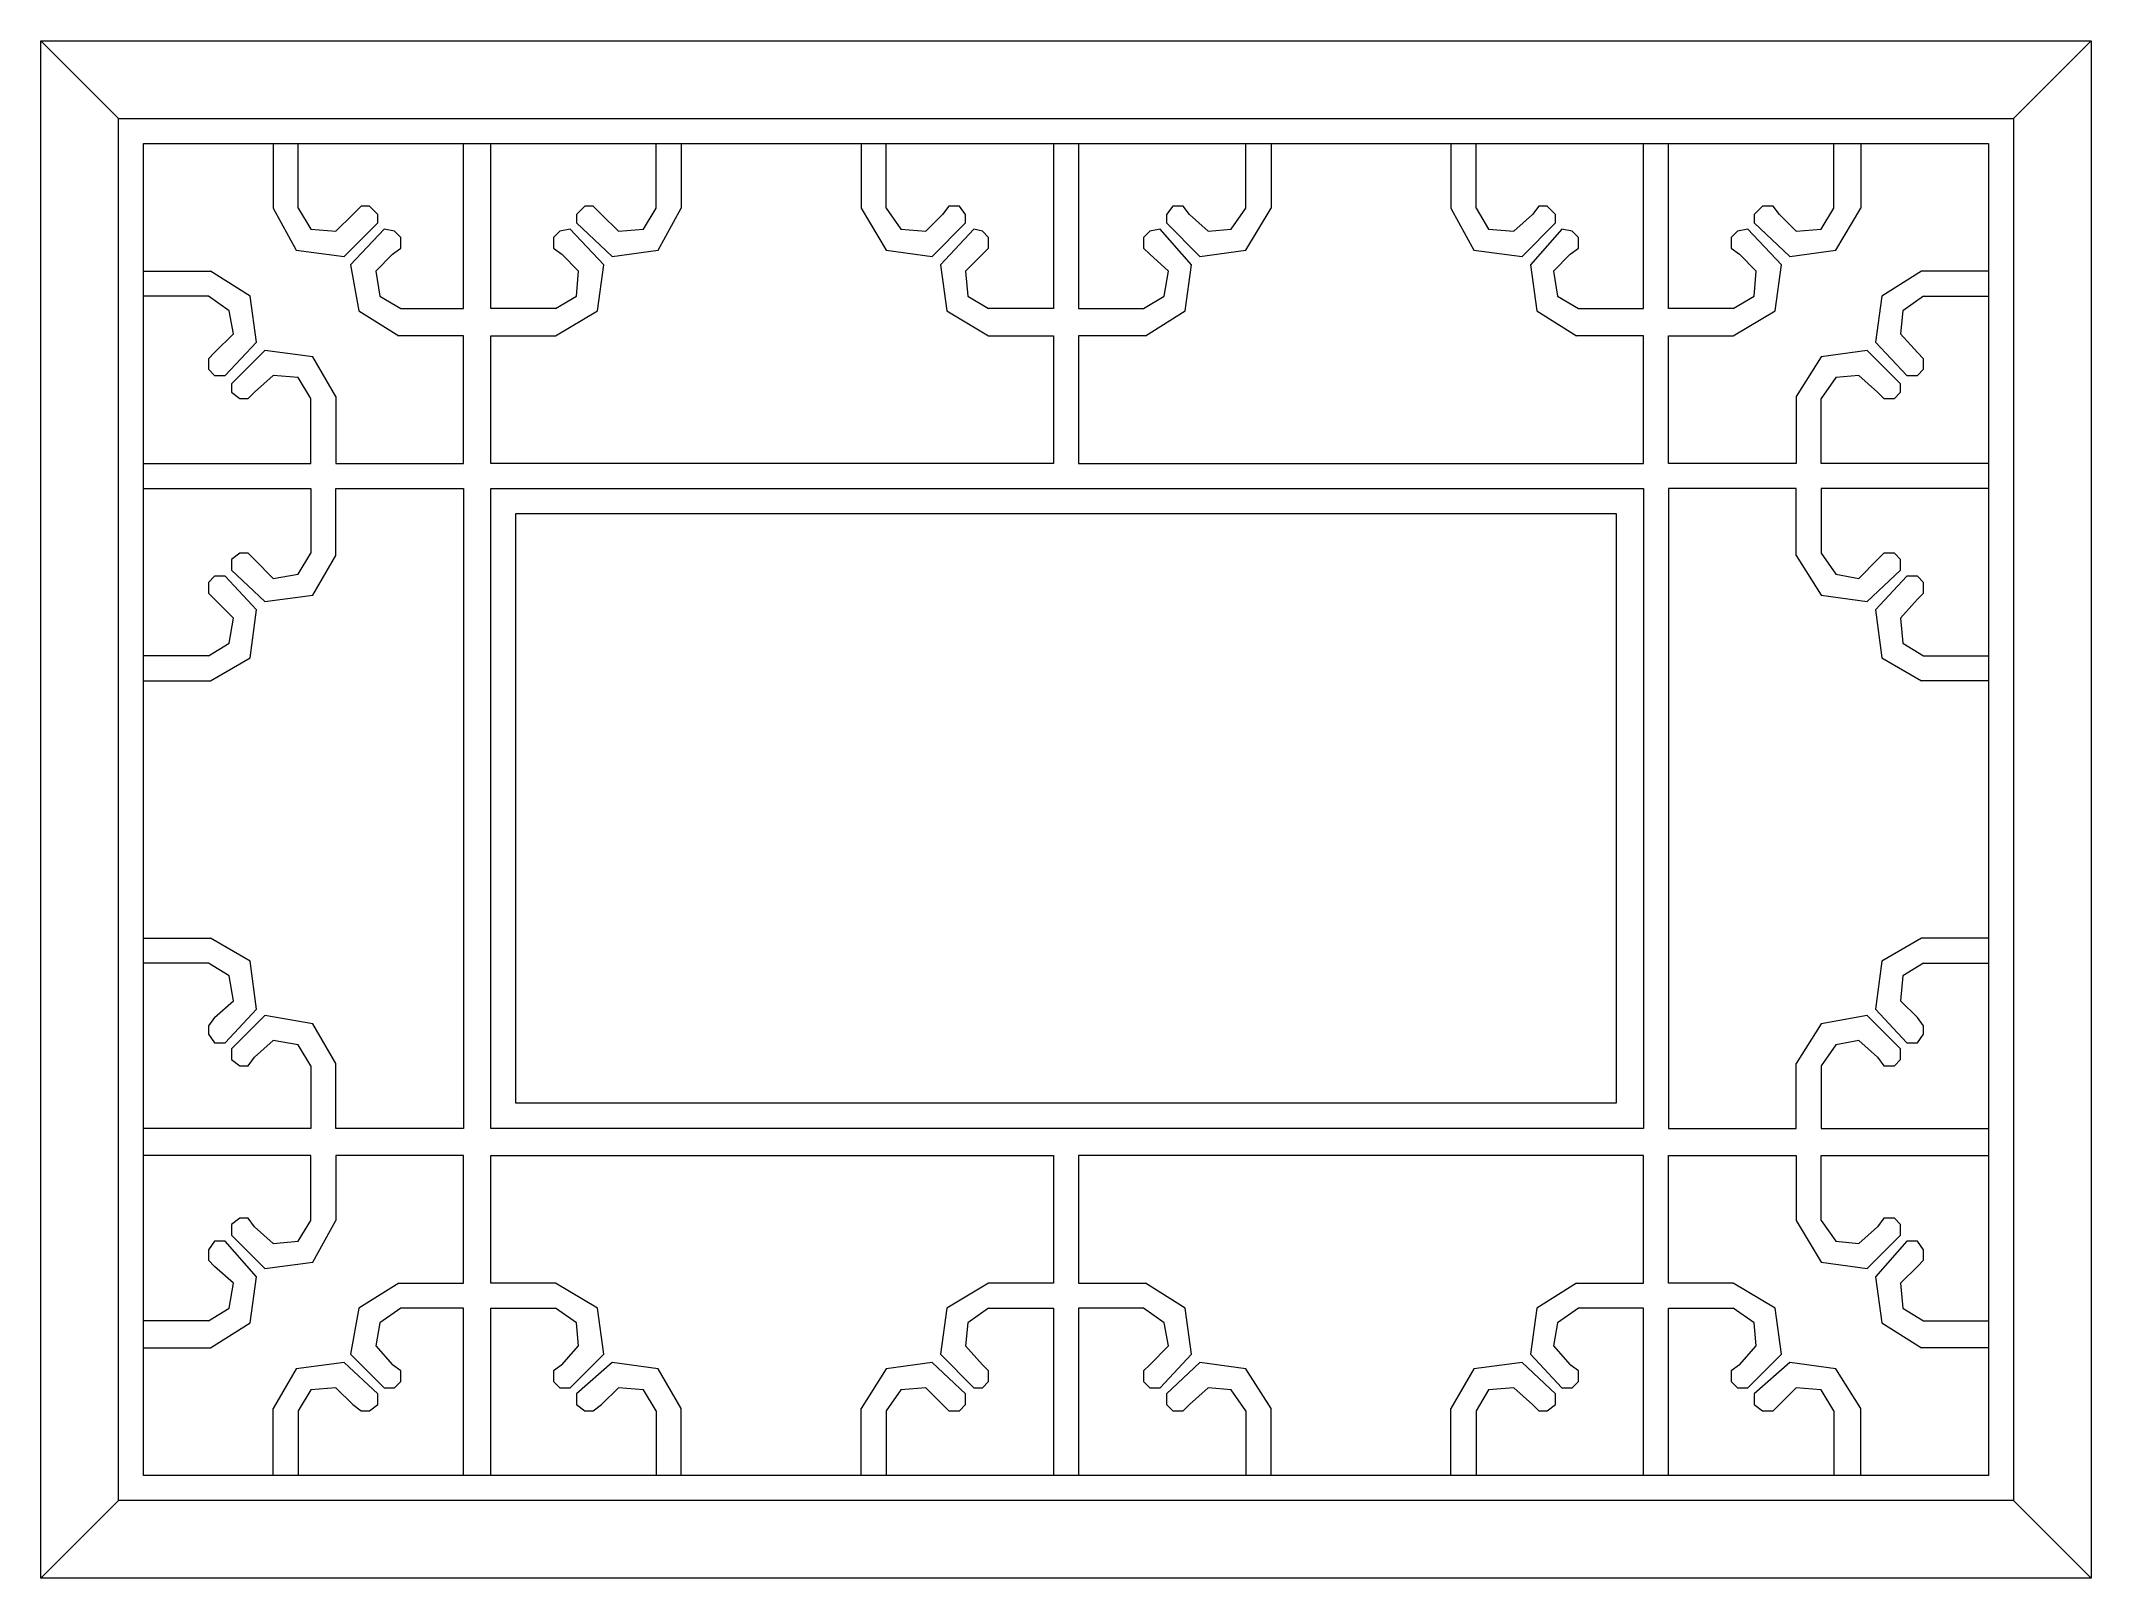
# Model space of a CAD drawing. Header units: centimetres. Extents: x -9.5 to 10.6, y -6.5 to 8.6.
import ezdxf

# ---------------------------------------------------------------- set-up
doc = ezdxf.new("R2010")
doc.units = ezdxf.units.CM
doc.header["$MEASUREMENT"] = 0
doc.layers.add('layer 1', color=7, linetype='Continuous')

msp = doc.modelspace()

# ---------------------------------------------------------------- linework, layer by layer
at = {"layer": 'layer 1', "color": 250, "lineweight": 0}
for points, knots in [([(-9.50824, -6.47684), (-9.50824, -6.47684), (10.64402, -6.47684), (10.64402, -6.47684), (10.64402, -6.47684), (10.64402, -6.47684), (10.64402, 8.63722), (10.64402, 8.63722), (10.64402, 8.63722), (10.64402, 8.63722), (-9.50824, 8.63722), (-9.50824, 8.63722), (-9.50824, 8.63722), (-9.50824, 8.63722), (-9.50824, -6.47684), (-9.50824, -6.47684)], [0, 0, 0, 0, 0.25, 0.25, 0.25, 0.25, 0.5, 0.5, 0.5, 0.5, 0.75, 0.75, 0.75, 0.75, 1, 1, 1, 1]), ([(-8.7472, -5.71607), (-8.7472, -5.71607), (9.88324, -5.71607), (9.88324, -5.71607), (9.88324, -5.71607), (9.88324, -5.71607), (9.88324, 7.87644), (9.88324, 7.87644), (9.88324, 7.87644), (9.88324, 7.87644), (-8.7472, 7.87644), (-8.7472, 7.87644), (-8.7472, 7.87644), (-8.7472, 7.87644), (-8.7472, -5.71607), (-8.7472, -5.71607)], [0, 0, 0, 0, 0.25, 0.25, 0.25, 0.25, 0.5, 0.5, 0.5, 0.5, 0.75, 0.75, 0.75, 0.75, 1, 1, 1, 1]), ([(-8.50065, -5.46926), (-8.50065, -5.46926), (9.63643, -5.46926), (9.63643, -5.46926), (9.63643, -5.46926), (9.63643, -5.46926), (9.63643, 7.62963), (9.63643, 7.62963), (9.63643, 7.62963), (9.63643, 7.62963), (-8.50065, 7.62963), (-8.50065, 7.62963), (-8.50065, 7.62963), (-8.50065, 7.62963), (-8.50065, -5.46926), (-8.50065, -5.46926)], [0, 0, 0, 0, 0.25, 0.25, 0.25, 0.25, 0.5, 0.5, 0.5, 0.5, 0.75, 0.75, 0.75, 0.75, 1, 1, 1, 1]), ([(-7.22565, 7.62963), (-7.22565, 7.62963), (-7.22565, 6.99226), (-7.22565, 6.99226), (-7.22565, 6.99226), (-7.22565, 6.99226), (-6.99945, 6.58109), (-6.99945, 6.58109), (-6.99945, 6.58109), (-6.99945, 6.58109), (-6.52644, 6.51925), (-6.52644, 6.51925), (-6.52644, 6.51925), (-6.52644, 6.51925), (-6.19745, 6.84824), (-6.19745, 6.84824), (-6.19745, 6.84824), (-6.19745, 6.84824), (-6.19745, 6.93069), (-6.19745, 6.93069), (-6.19745, 6.93069), (-6.19745, 6.93069), (-6.27963, 7.01287), (-6.27963, 7.01287), (-6.27963, 7.01287), (-6.27963, 7.01287), (-6.36208, 7.01287), (-6.36208, 7.01287), (-6.36208, 7.01287), (-6.36208, 7.01287), (-6.44426, 6.93069), (-6.44426, 6.93069)], [0, 0, 0, 0, 0.125, 0.125, 0.125, 0.125, 0.25, 0.25, 0.25, 0.25, 0.375, 0.375, 0.375, 0.375, 0.5, 0.5, 0.5, 0.5, 0.625, 0.625, 0.625, 0.625, 0.75, 0.75, 0.75, 0.75, 0.875, 0.875, 0.875, 0.875, 1, 1, 1, 1]), ([(-6.05343, 6.53986), (-6.05343, 6.53986), (-6.21806, 6.37524), (-6.21806, 6.37524), (-6.21806, 6.37524), (-6.21806, 6.37524), (-6.17684, 6.12869), (-6.17684, 6.12869), (-6.17684, 6.12869), (-6.17684, 6.12869), (-5.97125, 6.00529), (-5.97125, 6.00529), (-5.97125, 6.00529), (-5.97125, 6.00529), (-5.35422, 6.00529), (-5.35422, 6.00529), (-5.35422, 6.00529), (-5.35422, 6.00529), (-5.35422, 7.62963), (-5.35422, 7.62963)], [0, 0, 0, 0, 0.2, 0.2, 0.2, 0.2, 0.4, 0.4, 0.4, 0.4, 0.6, 0.6, 0.6, 0.6, 0.8, 0.8, 0.8, 0.8, 1, 1, 1, 1]), ([(-4.44943, 6.00529), (-4.44943, 6.00529), (-5.08707, 6.00529), (-5.08707, 6.00529), (-5.08707, 6.00529), (-5.08707, 6.00529), (-5.08707, 7.62963), (-5.08707, 7.62963)], [0, 0, 0, 0, 0.5, 0.5, 0.5, 0.5, 1, 1, 1, 1]), ([(-3.99704, 6.93069), (-3.99704, 6.93069), (-3.83267, 6.76606), (-3.83267, 6.76606), (-3.83267, 6.76606), (-3.83267, 6.76606), (-3.58586, 6.78667), (-3.58586, 6.78667), (-3.58586, 6.78667), (-3.58586, 6.78667), (-3.46246, 6.99226), (-3.46246, 6.99226), (-3.46246, 6.99226), (-3.46246, 6.99226), (-3.46246, 7.62963), (-3.46246, 7.62963)], [0, 0, 0, 0, 0.25, 0.25, 0.25, 0.25, 0.5, 0.5, 0.5, 0.5, 0.75, 0.75, 0.75, 0.75, 1, 1, 1, 1]), ([(-1.44728, 7.62963), (-1.44728, 7.62963), (-1.44728, 6.99226), (-1.44728, 6.99226), (-1.44728, 6.99226), (-1.44728, 6.99226), (-1.20047, 6.58109), (-1.20047, 6.58109), (-1.20047, 6.58109), (-1.20047, 6.58109), (-0.74808, 6.51925), (-0.74808, 6.51925), (-0.74808, 6.51925), (-0.74808, 6.51925), (-0.41909, 6.84824), (-0.41909, 6.84824), (-0.41909, 6.84824), (-0.41909, 6.84824), (-0.41909, 6.93069), (-0.41909, 6.93069), (-0.41909, 6.93069), (-0.41909, 6.93069), (-0.48066, 7.01287), (-0.48066, 7.01287), (-0.48066, 7.01287), (-0.48066, 7.01287), (-0.58345, 7.01287), (-0.58345, 7.01287), (-0.58345, 7.01287), (-0.58345, 7.01287), (-0.64528, 6.93069), (-0.64528, 6.93069)], [0, 0, 0, 0, 0.125, 0.125, 0.125, 0.125, 0.25, 0.25, 0.25, 0.25, 0.375, 0.375, 0.375, 0.375, 0.5, 0.5, 0.5, 0.5, 0.625, 0.625, 0.625, 0.625, 0.75, 0.75, 0.75, 0.75, 0.875, 0.875, 0.875, 0.875, 1, 1, 1, 1]), ([(0.44448, 7.62963), (0.44448, 7.62963), (0.44448, 6.00529), (0.44448, 6.00529), (0.44448, 6.00529), (0.44448, 6.00529), (-0.19289, 6.00529), (-0.19289, 6.00529)], [0, 0, 0, 0, 0.5, 0.5, 0.5, 0.5, 1, 1, 1, 1]), ([(0.69129, 7.62963), (0.69129, 7.62963), (0.69129, 6.00529), (0.69129, 6.00529), (0.69129, 6.00529), (0.69129, 6.00529), (1.32893, 6.00529), (1.32893, 6.00529), (1.32893, 6.00529), (1.32893, 6.00529), (1.53452, 6.12869), (1.53452, 6.12869), (1.53452, 6.12869), (1.53452, 6.12869), (1.57548, 6.37524), (1.57548, 6.37524), (1.57548, 6.37524), (1.57548, 6.37524), (1.3905, 6.53986), (1.3905, 6.53986)], [0, 0, 0, 0, 0.2, 0.2, 0.2, 0.2, 0.4, 0.4, 0.4, 0.4, 0.6, 0.6, 0.6, 0.6, 0.8, 0.8, 0.8, 0.8, 1, 1, 1, 1]), ([(1.78133, 6.93069), (1.78133, 6.93069), (1.9663, 6.76606), (1.9663, 6.76606), (1.9663, 6.76606), (1.9663, 6.76606), (2.1925, 6.78667), (2.1925, 6.78667), (2.1925, 6.78667), (2.1925, 6.78667), (2.33652, 6.99226), (2.33652, 6.99226), (2.33652, 6.99226), (2.33652, 6.99226), (2.33652, 7.62963), (2.33652, 7.62963)], [0, 0, 0, 0, 0.25, 0.25, 0.25, 0.25, 0.5, 0.5, 0.5, 0.5, 0.75, 0.75, 0.75, 0.75, 1, 1, 1, 1]), ([(4.35169, 7.62963), (4.35169, 7.62963), (4.35169, 6.99226), (4.35169, 6.99226), (4.35169, 6.99226), (4.35169, 6.99226), (4.57789, 6.58109), (4.57789, 6.58109), (4.57789, 6.58109), (4.57789, 6.58109), (5.0509, 6.51925), (5.0509, 6.51925), (5.0509, 6.51925), (5.0509, 6.51925), (5.37989, 6.84824), (5.37989, 6.84824), (5.37989, 6.84824), (5.37989, 6.84824), (5.37989, 6.93069), (5.37989, 6.93069), (5.37989, 6.93069), (5.37989, 6.93069), (5.29771, 7.01287), (5.29771, 7.01287), (5.29771, 7.01287), (5.29771, 7.01287), (5.21526, 7.01287), (5.21526, 7.01287), (5.21526, 7.01287), (5.21526, 7.01287), (5.15369, 6.93069), (5.15369, 6.93069)], [0, 0, 0, 0, 0.125, 0.125, 0.125, 0.125, 0.25, 0.25, 0.25, 0.25, 0.375, 0.375, 0.375, 0.375, 0.5, 0.5, 0.5, 0.5, 0.625, 0.625, 0.625, 0.625, 0.75, 0.75, 0.75, 0.75, 0.875, 0.875, 0.875, 0.875, 1, 1, 1, 1]), ([(5.5239, 6.53986), (5.5239, 6.53986), (5.35928, 6.37524), (5.35928, 6.37524), (5.35928, 6.37524), (5.35928, 6.37524), (5.4005, 6.12869), (5.4005, 6.12869), (5.4005, 6.12869), (5.4005, 6.12869), (5.60609, 6.00529), (5.60609, 6.00529), (5.60609, 6.00529), (5.60609, 6.00529), (6.24346, 6.00529), (6.24346, 6.00529), (6.24346, 6.00529), (6.24346, 6.00529), (6.24346, 7.62963), (6.24346, 7.62963)], [0, 0, 0, 0, 0.2, 0.2, 0.2, 0.2, 0.4, 0.4, 0.4, 0.4, 0.6, 0.6, 0.6, 0.6, 0.8, 0.8, 0.8, 0.8, 1, 1, 1, 1]), ([(7.12764, 6.00529), (7.12764, 6.00529), (6.49027, 6.00529), (6.49027, 6.00529), (6.49027, 6.00529), (6.49027, 6.00529), (6.49027, 7.62963), (6.49027, 7.62963)], [0, 0, 0, 0, 0.5, 0.5, 0.5, 0.5, 1, 1, 1, 1]), ([(7.5803, 6.93069), (7.5803, 6.93069), (7.74466, 6.76606), (7.74466, 6.76606), (7.74466, 6.76606), (7.74466, 6.76606), (7.99147, 6.78667), (7.99147, 6.78667), (7.99147, 6.78667), (7.99147, 6.78667), (8.11488, 6.99226), (8.11488, 6.99226), (8.11488, 6.99226), (8.11488, 6.99226), (8.11488, 7.62963), (8.11488, 7.62963)], [0, 0, 0, 0, 0.25, 0.25, 0.25, 0.25, 0.5, 0.5, 0.5, 0.5, 0.75, 0.75, 0.75, 0.75, 1, 1, 1, 1]), ([(-6.97884, 6.99226), (-6.97884, 6.99226), (-6.85543, 6.78667), (-6.85543, 6.78667), (-6.85543, 6.78667), (-6.85543, 6.78667), (-6.60862, 6.76606), (-6.60862, 6.76606), (-6.60862, 6.76606), (-6.60862, 6.76606), (-6.44426, 6.93069), (-6.44426, 6.93069)], [0, 0, 0, 0, 0.33333333, 0.33333333, 0.33333333, 0.33333333, 0.66666667, 0.66666667, 0.66666667, 0.66666667, 1, 1, 1, 1]), ([(-3.99704, 6.93069), (-3.99704, 6.93069), (-4.07948, 7.01287), (-4.07948, 7.01287), (-4.07948, 7.01287), (-4.07948, 7.01287), (-4.16166, 7.01287), (-4.16166, 7.01287), (-4.16166, 7.01287), (-4.16166, 7.01287), (-4.24385, 6.93069), (-4.24385, 6.93069), (-4.24385, 6.93069), (-4.24385, 6.93069), (-4.24385, 6.84824), (-4.24385, 6.84824)], [0, 0, 0, 0, 0.25, 0.25, 0.25, 0.25, 0.5, 0.5, 0.5, 0.5, 0.75, 0.75, 0.75, 0.75, 1, 1, 1, 1]), ([(-4.24385, 6.84824), (-4.24385, 6.84824), (-3.89424, 6.51925), (-3.89424, 6.51925), (-3.89424, 6.51925), (-3.89424, 6.51925), (-3.44185, 6.58109), (-3.44185, 6.58109), (-3.44185, 6.58109), (-3.44185, 6.58109), (-3.21565, 6.99226), (-3.21565, 6.99226)], [0, 0, 0, 0, 0.33333333, 0.33333333, 0.33333333, 0.33333333, 0.66666667, 0.66666667, 0.66666667, 0.66666667, 1, 1, 1, 1]), ([(-1.20047, 6.99226), (-1.20047, 6.99226), (-1.05646, 6.78667), (-1.05646, 6.78667), (-1.05646, 6.78667), (-1.05646, 6.78667), (-0.80965, 6.76606), (-0.80965, 6.76606), (-0.80965, 6.76606), (-0.80965, 6.76606), (-0.64528, 6.93069), (-0.64528, 6.93069)], [0, 0, 0, 0, 0.33333333, 0.33333333, 0.33333333, 0.33333333, 0.66666667, 0.66666667, 0.66666667, 0.66666667, 1, 1, 1, 1]), ([(1.78133, 6.93069), (1.78133, 6.93069), (1.71949, 7.01287), (1.71949, 7.01287), (1.71949, 7.01287), (1.71949, 7.01287), (1.6167, 7.01287), (1.6167, 7.01287), (1.6167, 7.01287), (1.6167, 7.01287), (1.55513, 6.93069), (1.55513, 6.93069), (1.55513, 6.93069), (1.55513, 6.93069), (1.55513, 6.84824), (1.55513, 6.84824)], [0, 0, 0, 0, 0.25, 0.25, 0.25, 0.25, 0.5, 0.5, 0.5, 0.5, 0.75, 0.75, 0.75, 0.75, 1, 1, 1, 1]), ([(1.55513, 6.84824), (1.55513, 6.84824), (1.88412, 6.51925), (1.88412, 6.51925), (1.88412, 6.51925), (1.88412, 6.51925), (2.33652, 6.58109), (2.33652, 6.58109), (2.33652, 6.58109), (2.33652, 6.58109), (2.58333, 6.99226), (2.58333, 6.99226)], [0, 0, 0, 0, 0.33333333, 0.33333333, 0.33333333, 0.33333333, 0.66666667, 0.66666667, 0.66666667, 0.66666667, 1, 1, 1, 1]), ([(4.5985, 6.99226), (4.5985, 6.99226), (4.7219, 6.78667), (4.7219, 6.78667), (4.7219, 6.78667), (4.7219, 6.78667), (4.96871, 6.76606), (4.96871, 6.76606), (4.96871, 6.76606), (4.96871, 6.76606), (5.15369, 6.93069), (5.15369, 6.93069)], [0, 0, 0, 0, 0.33333333, 0.33333333, 0.33333333, 0.33333333, 0.66666667, 0.66666667, 0.66666667, 0.66666667, 1, 1, 1, 1]), ([(7.5803, 6.93069), (7.5803, 6.93069), (7.51847, 7.01287), (7.51847, 7.01287), (7.51847, 7.01287), (7.51847, 7.01287), (7.41567, 7.01287), (7.41567, 7.01287), (7.41567, 7.01287), (7.41567, 7.01287), (7.33349, 6.93069), (7.33349, 6.93069), (7.33349, 6.93069), (7.33349, 6.93069), (7.33349, 6.84824), (7.33349, 6.84824)], [0, 0, 0, 0, 0.25, 0.25, 0.25, 0.25, 0.5, 0.5, 0.5, 0.5, 0.75, 0.75, 0.75, 0.75, 1, 1, 1, 1]), ([(7.33349, 6.84824), (7.33349, 6.84824), (7.68309, 6.51925), (7.68309, 6.51925), (7.68309, 6.51925), (7.68309, 6.51925), (8.13549, 6.58109), (8.13549, 6.58109), (8.13549, 6.58109), (8.13549, 6.58109), (8.38204, 6.99226), (8.38204, 6.99226)], [0, 0, 0, 0, 0.33333333, 0.33333333, 0.33333333, 0.33333333, 0.66666667, 0.66666667, 0.66666667, 0.66666667, 1, 1, 1, 1]), ([(-6.13588, 6.78667), (-6.13588, 6.78667), (-6.46487, 6.43707), (-6.46487, 6.43707), (-6.46487, 6.43707), (-6.46487, 6.43707), (-6.38242, 5.98467), (-6.38242, 5.98467), (-6.38242, 5.98467), (-6.38242, 5.98467), (-5.99186, 5.73786), (-5.99186, 5.73786)], [0, 0, 0, 0, 0.33333333, 0.33333333, 0.33333333, 0.33333333, 0.66666667, 0.66666667, 0.66666667, 0.66666667, 1, 1, 1, 1]), ([(-6.05343, 6.53986), (-6.05343, 6.53986), (-5.97125, 6.60143), (-5.97125, 6.60143), (-5.97125, 6.60143), (-5.97125, 6.60143), (-5.97125, 6.70449), (-5.97125, 6.70449), (-5.97125, 6.70449), (-5.97125, 6.70449), (-6.03282, 6.76606), (-6.03282, 6.76606), (-6.03282, 6.76606), (-6.03282, 6.76606), (-6.13588, 6.78667), (-6.13588, 6.78667)], [0, 0, 0, 0, 0.25, 0.25, 0.25, 0.25, 0.5, 0.5, 0.5, 0.5, 0.75, 0.75, 0.75, 0.75, 1, 1, 1, 1]), ([(-0.25446, 6.53986), (-0.25446, 6.53986), (-0.19289, 6.60143), (-0.19289, 6.60143), (-0.19289, 6.60143), (-0.19289, 6.60143), (-0.19289, 6.70449), (-0.19289, 6.70449), (-0.19289, 6.70449), (-0.19289, 6.70449), (-0.25446, 6.76606), (-0.25446, 6.76606), (-0.25446, 6.76606), (-0.25446, 6.76606), (-0.3369, 6.78667), (-0.3369, 6.78667), (-0.3369, 6.78667), (-0.3369, 6.78667), (-0.6659, 6.43707), (-0.6659, 6.43707), (-0.6659, 6.43707), (-0.6659, 6.43707), (-0.60406, 5.98467), (-0.60406, 5.98467), (-0.60406, 5.98467), (-0.60406, 5.98467), (-0.19289, 5.73786), (-0.19289, 5.73786), (-0.19289, 5.73786), (-0.19289, 5.73786), (0.44448, 5.73786), (0.44448, 5.73786), (0.44448, 5.73786), (0.44448, 5.73786), (0.44448, 4.48347), (0.44448, 4.48347), (0.44448, 4.48347), (0.44448, 4.48347), (-5.08707, 4.48347), (-5.08707, 4.48347), (-5.08707, 4.48347), (-5.08707, 4.48347), (-5.08707, 5.73786), (-5.08707, 5.73786), (-5.08707, 5.73786), (-5.08707, 5.73786), (-4.44943, 5.73786), (-4.44943, 5.73786), (-4.44943, 5.73786), (-4.44943, 5.73786), (-4.03826, 5.98467), (-4.03826, 5.98467), (-4.03826, 5.98467), (-4.03826, 5.98467), (-3.97669, 6.43707), (-3.97669, 6.43707), (-3.97669, 6.43707), (-3.97669, 6.43707), (-4.30568, 6.78667), (-4.30568, 6.78667), (-4.30568, 6.78667), (-4.30568, 6.78667), (-4.40847, 6.76606), (-4.40847, 6.76606), (-4.40847, 6.76606), (-4.40847, 6.76606), (-4.47004, 6.70449), (-4.47004, 6.70449), (-4.47004, 6.70449), (-4.47004, 6.70449), (-4.47004, 6.60143), (-4.47004, 6.60143), (-4.47004, 6.60143), (-4.47004, 6.60143), (-4.38786, 6.53986), (-4.38786, 6.53986)], [0, 0, 0, 0, 0.05263158, 0.05263158, 0.05263158, 0.05263158, 0.10526316, 0.10526316, 0.10526316, 0.10526316, 0.15789474, 0.15789474, 0.15789474, 0.15789474, 0.21052632, 0.21052632, 0.21052632, 0.21052632, 0.26315789, 0.26315789, 0.26315789, 0.26315789, 0.31578947, 0.31578947, 0.31578947, 0.31578947, 0.36842105, 0.36842105, 0.36842105, 0.36842105, 0.42105263, 0.42105263, 0.42105263, 0.42105263, 0.47368421, 0.47368421, 0.47368421, 0.47368421, 0.52631579, 0.52631579, 0.52631579, 0.52631579, 0.57894737, 0.57894737, 0.57894737, 0.57894737, 0.63157895, 0.63157895, 0.63157895, 0.63157895, 0.68421053, 0.68421053, 0.68421053, 0.68421053, 0.73684211, 0.73684211, 0.73684211, 0.73684211, 0.78947368, 0.78947368, 0.78947368, 0.78947368, 0.84210526, 0.84210526, 0.84210526, 0.84210526, 0.89473684, 0.89473684, 0.89473684, 0.89473684, 0.94736842, 0.94736842, 0.94736842, 0.94736842, 1, 1, 1, 1]), ([(1.49329, 6.78667), (1.49329, 6.78667), (1.3905, 6.76606), (1.3905, 6.76606), (1.3905, 6.76606), (1.3905, 6.76606), (1.32893, 6.70449), (1.32893, 6.70449), (1.32893, 6.70449), (1.32893, 6.70449), (1.32893, 6.60143), (1.32893, 6.60143), (1.32893, 6.60143), (1.32893, 6.60143), (1.3905, 6.53986), (1.3905, 6.53986)], [0, 0, 0, 0, 0.25, 0.25, 0.25, 0.25, 0.5, 0.5, 0.5, 0.5, 0.75, 0.75, 0.75, 0.75, 1, 1, 1, 1]), ([(1.34928, 5.73786), (1.34928, 5.73786), (1.7401, 5.98467), (1.7401, 5.98467), (1.7401, 5.98467), (1.7401, 5.98467), (1.80167, 6.43707), (1.80167, 6.43707), (1.80167, 6.43707), (1.80167, 6.43707), (1.49329, 6.78667), (1.49329, 6.78667)], [0, 0, 0, 0, 0.33333333, 0.33333333, 0.33333333, 0.33333333, 0.66666667, 0.66666667, 0.66666667, 0.66666667, 1, 1, 1, 1]), ([(5.44146, 6.78667), (5.44146, 6.78667), (5.13308, 6.43707), (5.13308, 6.43707), (5.13308, 6.43707), (5.13308, 6.43707), (5.19491, 5.98467), (5.19491, 5.98467), (5.19491, 5.98467), (5.19491, 5.98467), (5.58547, 5.73786), (5.58547, 5.73786)], [0, 0, 0, 0, 0.33333333, 0.33333333, 0.33333333, 0.33333333, 0.66666667, 0.66666667, 0.66666667, 0.66666667, 1, 1, 1, 1]), ([(5.5239, 6.53986), (5.5239, 6.53986), (5.60609, 6.60143), (5.60609, 6.60143), (5.60609, 6.60143), (5.60609, 6.60143), (5.60609, 6.70449), (5.60609, 6.70449), (5.60609, 6.70449), (5.60609, 6.70449), (5.54425, 6.76606), (5.54425, 6.76606), (5.54425, 6.76606), (5.54425, 6.76606), (5.44146, 6.78667), (5.44146, 6.78667)], [0, 0, 0, 0, 0.25, 0.25, 0.25, 0.25, 0.5, 0.5, 0.5, 0.5, 0.75, 0.75, 0.75, 0.75, 1, 1, 1, 1]), ([(8.54666, 5.18267), (8.54666, 5.18267), (8.60823, 5.12084), (8.60823, 5.12084), (8.60823, 5.12084), (8.60823, 5.12084), (8.71129, 5.12084), (8.71129, 5.12084), (8.71129, 5.12084), (8.71129, 5.12084), (8.77286, 5.18267), (8.77286, 5.18267), (8.77286, 5.18267), (8.77286, 5.18267), (8.77286, 5.26486), (8.77286, 5.26486), (8.77286, 5.26486), (8.77286, 5.26486), (8.44387, 5.59385), (8.44387, 5.59385), (8.44387, 5.59385), (8.44387, 5.59385), (7.99147, 5.53228), (7.99147, 5.53228), (7.99147, 5.53228), (7.99147, 5.53228), (7.74466, 5.14145), (7.74466, 5.14145), (7.74466, 5.14145), (7.74466, 5.14145), (7.74466, 4.48347), (7.74466, 4.48347), (7.74466, 4.48347), (7.74466, 4.48347), (6.49027, 4.48347), (6.49027, 4.48347), (6.49027, 4.48347), (6.49027, 4.48347), (6.49027, 5.73786), (6.49027, 5.73786), (6.49027, 5.73786), (6.49027, 5.73786), (7.12764, 5.73786), (7.12764, 5.73786), (7.12764, 5.73786), (7.12764, 5.73786), (7.53908, 5.98467), (7.53908, 5.98467), (7.53908, 5.98467), (7.53908, 5.98467), (7.60065, 6.43707), (7.60065, 6.43707), (7.60065, 6.43707), (7.60065, 6.43707), (7.27166, 6.78667), (7.27166, 6.78667), (7.27166, 6.78667), (7.27166, 6.78667), (7.16886, 6.76606), (7.16886, 6.76606), (7.16886, 6.76606), (7.16886, 6.76606), (7.10729, 6.70449), (7.10729, 6.70449), (7.10729, 6.70449), (7.10729, 6.70449), (7.10729, 6.60143), (7.10729, 6.60143), (7.10729, 6.60143), (7.10729, 6.60143), (7.18947, 6.53986), (7.18947, 6.53986)], [0, 0, 0, 0, 0.05555556, 0.05555556, 0.05555556, 0.05555556, 0.11111111, 0.11111111, 0.11111111, 0.11111111, 0.16666667, 0.16666667, 0.16666667, 0.16666667, 0.22222222, 0.22222222, 0.22222222, 0.22222222, 0.27777778, 0.27777778, 0.27777778, 0.27777778, 0.33333333, 0.33333333, 0.33333333, 0.33333333, 0.38888889, 0.38888889, 0.38888889, 0.38888889, 0.44444444, 0.44444444, 0.44444444, 0.44444444, 0.5, 0.5, 0.5, 0.5, 0.55555556, 0.55555556, 0.55555556, 0.55555556, 0.61111111, 0.61111111, 0.61111111, 0.61111111, 0.66666667, 0.66666667, 0.66666667, 0.66666667, 0.72222222, 0.72222222, 0.72222222, 0.72222222, 0.77777778, 0.77777778, 0.77777778, 0.77777778, 0.83333333, 0.83333333, 0.83333333, 0.83333333, 0.88888889, 0.88888889, 0.88888889, 0.88888889, 0.94444444, 0.94444444, 0.94444444, 0.94444444, 1, 1, 1, 1]), ([(-4.44943, 6.00529), (-4.44943, 6.00529), (-4.24385, 6.12869), (-4.24385, 6.12869), (-4.24385, 6.12869), (-4.24385, 6.12869), (-4.22323, 6.37524), (-4.22323, 6.37524), (-4.22323, 6.37524), (-4.22323, 6.37524), (-4.38786, 6.53986), (-4.38786, 6.53986)], [0, 0, 0, 0, 0.33333333, 0.33333333, 0.33333333, 0.33333333, 0.66666667, 0.66666667, 0.66666667, 0.66666667, 1, 1, 1, 1]), ([(-0.25446, 6.53986), (-0.25446, 6.53986), (-0.41909, 6.37524), (-0.41909, 6.37524), (-0.41909, 6.37524), (-0.41909, 6.37524), (-0.39847, 6.12869), (-0.39847, 6.12869), (-0.39847, 6.12869), (-0.39847, 6.12869), (-0.19289, 6.00529), (-0.19289, 6.00529)], [0, 0, 0, 0, 0.33333333, 0.33333333, 0.33333333, 0.33333333, 0.66666667, 0.66666667, 0.66666667, 0.66666667, 1, 1, 1, 1]), ([(7.12764, 6.00529), (7.12764, 6.00529), (7.33349, 6.12869), (7.33349, 6.12869), (7.33349, 6.12869), (7.33349, 6.12869), (7.3541, 6.37524), (7.3541, 6.37524), (7.3541, 6.37524), (7.3541, 6.37524), (7.18947, 6.53986), (7.18947, 6.53986)], [0, 0, 0, 0, 0.33333333, 0.33333333, 0.33333333, 0.33333333, 0.66666667, 0.66666667, 0.66666667, 0.66666667, 1, 1, 1, 1]), ([(-7.69865, 5.34704), (-7.69865, 5.34704), (-7.39001, 5.67629), (-7.39001, 5.67629), (-7.39001, 5.67629), (-7.39001, 5.67629), (-7.45184, 6.12869), (-7.45184, 6.12869), (-7.45184, 6.12869), (-7.45184, 6.12869), (-7.84241, 6.37524), (-7.84241, 6.37524)], [0, 0, 0, 0, 0.33333333, 0.33333333, 0.33333333, 0.33333333, 0.66666667, 0.66666667, 0.66666667, 0.66666667, 1, 1, 1, 1]), ([(9.63643, 6.37524), (9.63643, 6.37524), (8.97845, 6.37524), (8.97845, 6.37524), (8.97845, 6.37524), (8.97845, 6.37524), (8.58789, 6.12869), (8.58789, 6.12869), (8.58789, 6.12869), (8.58789, 6.12869), (8.52605, 5.67629), (8.52605, 5.67629), (8.52605, 5.67629), (8.52605, 5.67629), (8.83443, 5.34704), (8.83443, 5.34704), (8.83443, 5.34704), (8.83443, 5.34704), (8.93749, 5.34704), (8.93749, 5.34704), (8.93749, 5.34704), (8.93749, 5.34704), (8.99906, 5.40887), (8.99906, 5.40887), (8.99906, 5.40887), (8.99906, 5.40887), (8.99906, 5.51167), (8.99906, 5.51167), (8.99906, 5.51167), (8.99906, 5.51167), (8.93749, 5.57324), (8.93749, 5.57324)], [0, 0, 0, 0, 0.125, 0.125, 0.125, 0.125, 0.25, 0.25, 0.25, 0.25, 0.375, 0.375, 0.375, 0.375, 0.5, 0.5, 0.5, 0.5, 0.625, 0.625, 0.625, 0.625, 0.75, 0.75, 0.75, 0.75, 0.875, 0.875, 0.875, 0.875, 1, 1, 1, 1]), ([(-7.80145, 5.57324), (-7.80145, 5.57324), (-7.61621, 5.75848), (-7.61621, 5.75848), (-7.61621, 5.75848), (-7.61621, 5.75848), (-7.65743, 5.98467), (-7.65743, 5.98467), (-7.65743, 5.98467), (-7.65743, 5.98467), (-7.86302, 6.12869), (-7.86302, 6.12869), (-7.86302, 6.12869), (-7.86302, 6.12869), (-8.50065, 6.12869), (-8.50065, 6.12869)], [0, 0, 0, 0, 0.25, 0.25, 0.25, 0.25, 0.5, 0.5, 0.5, 0.5, 0.75, 0.75, 0.75, 0.75, 1, 1, 1, 1]), ([(8.99906, 6.12869), (8.99906, 6.12869), (8.79347, 5.98467), (8.79347, 5.98467), (8.79347, 5.98467), (8.79347, 5.98467), (8.77286, 5.75848), (8.77286, 5.75848), (8.77286, 5.75848), (8.77286, 5.75848), (8.93749, 5.57324), (8.93749, 5.57324)], [0, 0, 0, 0, 0.33333333, 0.33333333, 0.33333333, 0.33333333, 0.66666667, 0.66666667, 0.66666667, 0.66666667, 1, 1, 1, 1]), ([(-6.60862, 5.14145), (-6.60862, 5.14145), (-6.60862, 4.48347), (-6.60862, 4.48347), (-6.60862, 4.48347), (-6.60862, 4.48347), (-5.35422, 4.48347), (-5.35422, 4.48347), (-5.35422, 4.48347), (-5.35422, 4.48347), (-5.35422, 5.73786), (-5.35422, 5.73786), (-5.35422, 5.73786), (-5.35422, 5.73786), (-5.99186, 5.73786), (-5.99186, 5.73786)], [0, 0, 0, 0, 0.25, 0.25, 0.25, 0.25, 0.5, 0.5, 0.5, 0.5, 0.75, 0.75, 0.75, 0.75, 1, 1, 1, 1]), ([(1.34928, 5.73786), (1.34928, 5.73786), (0.69129, 5.73786), (0.69129, 5.73786), (0.69129, 5.73786), (0.69129, 5.73786), (0.69129, 4.48347), (0.69129, 4.48347), (0.69129, 4.48347), (0.69129, 4.48347), (6.24346, 4.48347), (6.24346, 4.48347), (6.24346, 4.48347), (6.24346, 4.48347), (6.24346, 5.73786), (6.24346, 5.73786), (6.24346, 5.73786), (6.24346, 5.73786), (5.58547, 5.73786), (5.58547, 5.73786)], [0, 0, 0, 0, 0.2, 0.2, 0.2, 0.2, 0.4, 0.4, 0.4, 0.4, 0.6, 0.6, 0.6, 0.6, 0.8, 0.8, 0.8, 0.8, 1, 1, 1, 1]), ([(-7.80145, 5.57324), (-7.80145, 5.57324), (-7.86302, 5.51167), (-7.86302, 5.51167), (-7.86302, 5.51167), (-7.86302, 5.51167), (-7.86302, 5.40887), (-7.86302, 5.40887), (-7.86302, 5.40887), (-7.86302, 5.40887), (-7.80145, 5.34704), (-7.80145, 5.34704), (-7.80145, 5.34704), (-7.80145, 5.34704), (-7.69865, 5.34704), (-7.69865, 5.34704)], [0, 0, 0, 0, 0.25, 0.25, 0.25, 0.25, 0.5, 0.5, 0.5, 0.5, 0.75, 0.75, 0.75, 0.75, 1, 1, 1, 1]), ([(-6.60862, 5.14145), (-6.60862, 5.14145), (-6.83482, 5.53228), (-6.83482, 5.53228), (-6.83482, 5.53228), (-6.83482, 5.53228), (-7.30783, 5.59385), (-7.30783, 5.59385), (-7.30783, 5.59385), (-7.30783, 5.59385), (-7.63682, 5.26486), (-7.63682, 5.26486)], [0, 0, 0, 0, 0.33333333, 0.33333333, 0.33333333, 0.33333333, 0.66666667, 0.66666667, 0.66666667, 0.66666667, 1, 1, 1, 1]), ([(-8.50065, 4.48347), (-8.50065, 4.48347), (-6.85543, 4.48347), (-6.85543, 4.48347), (-6.85543, 4.48347), (-6.85543, 4.48347), (-6.85543, 5.12084), (-6.85543, 5.12084), (-6.85543, 5.12084), (-6.85543, 5.12084), (-6.97884, 5.32669), (-6.97884, 5.32669), (-6.97884, 5.32669), (-6.97884, 5.32669), (-7.22565, 5.34704), (-7.22565, 5.34704), (-7.22565, 5.34704), (-7.22565, 5.34704), (-7.41062, 5.18267), (-7.41062, 5.18267)], [0, 0, 0, 0, 0.2, 0.2, 0.2, 0.2, 0.4, 0.4, 0.4, 0.4, 0.6, 0.6, 0.6, 0.6, 0.8, 0.8, 0.8, 0.8, 1, 1, 1, 1]), ([(-7.63682, 5.26486), (-7.63682, 5.26486), (-7.63682, 5.18267), (-7.63682, 5.18267), (-7.63682, 5.18267), (-7.63682, 5.18267), (-7.55464, 5.12084), (-7.55464, 5.12084), (-7.55464, 5.12084), (-7.55464, 5.12084), (-7.47246, 5.12084), (-7.47246, 5.12084), (-7.47246, 5.12084), (-7.47246, 5.12084), (-7.41062, 5.18267), (-7.41062, 5.18267)], [0, 0, 0, 0, 0.25, 0.25, 0.25, 0.25, 0.5, 0.5, 0.5, 0.5, 0.75, 0.75, 0.75, 0.75, 1, 1, 1, 1]), ([(8.54666, 5.18267), (8.54666, 5.18267), (8.36169, 5.34704), (8.36169, 5.34704), (8.36169, 5.34704), (8.36169, 5.34704), (8.13549, 5.32669), (8.13549, 5.32669), (8.13549, 5.32669), (8.13549, 5.32669), (7.99147, 5.12084), (7.99147, 5.12084)], [0, 0, 0, 0, 0.33333333, 0.33333333, 0.33333333, 0.33333333, 0.66666667, 0.66666667, 0.66666667, 0.66666667, 1, 1, 1, 1]), ([(9.63643, 4.48347), (9.63643, 4.48347), (7.99147, 4.48347), (7.99147, 4.48347), (7.99147, 4.48347), (7.99147, 4.48347), (7.99147, 5.12084), (7.99147, 5.12084)], [0, 0, 0, 0, 0.5, 0.5, 0.5, 0.5, 1, 1, 1, 1]), ([(-8.50065, 4.23666), (-8.50065, 4.23666), (-6.85543, 4.23666), (-6.85543, 4.23666), (-6.85543, 4.23666), (-6.85543, 4.23666), (-6.85543, 3.59929), (-6.85543, 3.59929)], [0, 0, 0, 0, 0.5, 0.5, 0.5, 0.5, 1, 1, 1, 1]), ([(-7.41062, 3.53745), (-7.41062, 3.53745), (-7.47246, 3.59929), (-7.47246, 3.59929), (-7.47246, 3.59929), (-7.47246, 3.59929), (-7.55464, 3.59929), (-7.55464, 3.59929), (-7.55464, 3.59929), (-7.55464, 3.59929), (-7.63682, 3.53745), (-7.63682, 3.53745), (-7.63682, 3.53745), (-7.63682, 3.53745), (-7.63682, 3.43466), (-7.63682, 3.43466), (-7.63682, 3.43466), (-7.63682, 3.43466), (-7.30783, 3.12628), (-7.30783, 3.12628), (-7.30783, 3.12628), (-7.30783, 3.12628), (-6.83482, 3.18811), (-6.83482, 3.18811), (-6.83482, 3.18811), (-6.83482, 3.18811), (-6.60862, 3.57867), (-6.60862, 3.57867), (-6.60862, 3.57867), (-6.60862, 3.57867), (-6.60862, 4.23666), (-6.60862, 4.23666), (-6.60862, 4.23666), (-6.60862, 4.23666), (-5.35422, 4.23666), (-5.35422, 4.23666), (-5.35422, 4.23666), (-5.35422, 4.23666), (-5.35422, -2.05567), (-5.35422, -2.05567), (-5.35422, -2.05567), (-5.35422, -2.05567), (-6.60862, -2.05567), (-6.60862, -2.05567), (-6.60862, -2.05567), (-6.60862, -2.05567), (-6.60862, -1.4183), (-6.60862, -1.4183), (-6.60862, -1.4183), (-6.60862, -1.4183), (-6.83482, -1.02747), (-6.83482, -1.02747), (-6.83482, -1.02747), (-6.83482, -1.02747), (-7.30783, -0.94529), (-7.30783, -0.94529), (-7.30783, -0.94529), (-7.30783, -0.94529), (-7.63682, -1.27428), (-7.63682, -1.27428), (-7.63682, -1.27428), (-7.63682, -1.27428), (-7.63682, -1.37708), (-7.63682, -1.37708), (-7.63682, -1.37708), (-7.63682, -1.37708), (-7.55464, -1.43891), (-7.55464, -1.43891), (-7.55464, -1.43891), (-7.55464, -1.43891), (-7.47246, -1.43891), (-7.47246, -1.43891), (-7.47246, -1.43891), (-7.47246, -1.43891), (-7.41062, -1.35646), (-7.41062, -1.35646)], [0, 0, 0, 0, 0.05263158, 0.05263158, 0.05263158, 0.05263158, 0.10526316, 0.10526316, 0.10526316, 0.10526316, 0.15789474, 0.15789474, 0.15789474, 0.15789474, 0.21052632, 0.21052632, 0.21052632, 0.21052632, 0.26315789, 0.26315789, 0.26315789, 0.26315789, 0.31578947, 0.31578947, 0.31578947, 0.31578947, 0.36842105, 0.36842105, 0.36842105, 0.36842105, 0.42105263, 0.42105263, 0.42105263, 0.42105263, 0.47368421, 0.47368421, 0.47368421, 0.47368421, 0.52631579, 0.52631579, 0.52631579, 0.52631579, 0.57894737, 0.57894737, 0.57894737, 0.57894737, 0.63157895, 0.63157895, 0.63157895, 0.63157895, 0.68421053, 0.68421053, 0.68421053, 0.68421053, 0.73684211, 0.73684211, 0.73684211, 0.73684211, 0.78947368, 0.78947368, 0.78947368, 0.78947368, 0.84210526, 0.84210526, 0.84210526, 0.84210526, 0.89473684, 0.89473684, 0.89473684, 0.89473684, 0.94736842, 0.94736842, 0.94736842, 0.94736842, 1, 1, 1, 1]), ([(6.24346, 4.23666), (6.24346, 4.23666), (-5.08707, 4.23666), (-5.08707, 4.23666), (-5.08707, 4.23666), (-5.08707, 4.23666), (-5.08707, -2.05567), (-5.08707, -2.05567), (-5.08707, -2.05567), (-5.08707, -2.05567), (6.24346, -2.05567), (6.24346, -2.05567), (6.24346, -2.05567), (6.24346, -2.05567), (6.24346, 4.23666), (6.24346, 4.23666)], [0, 0, 0, 0, 0.25, 0.25, 0.25, 0.25, 0.5, 0.5, 0.5, 0.5, 0.75, 0.75, 0.75, 0.75, 1, 1, 1, 1]), ([(7.74466, 3.57867), (7.74466, 3.57867), (7.74466, 4.23666), (7.74466, 4.23666), (7.74466, 4.23666), (7.74466, 4.23666), (6.49027, 4.23666), (6.49027, 4.23666), (6.49027, 4.23666), (6.49027, 4.23666), (6.49027, -2.05567), (6.49027, -2.05567), (6.49027, -2.05567), (6.49027, -2.05567), (7.74466, -2.05567), (7.74466, -2.05567), (7.74466, -2.05567), (7.74466, -2.05567), (7.74466, -1.4183), (7.74466, -1.4183)], [0, 0, 0, 0, 0.2, 0.2, 0.2, 0.2, 0.4, 0.4, 0.4, 0.4, 0.6, 0.6, 0.6, 0.6, 0.8, 0.8, 0.8, 0.8, 1, 1, 1, 1]), ([(9.63643, 4.23666), (9.63643, 4.23666), (7.99147, 4.23666), (7.99147, 4.23666), (7.99147, 4.23666), (7.99147, 4.23666), (7.99147, 3.59929), (7.99147, 3.59929), (7.99147, 3.59929), (7.99147, 3.59929), (8.13549, 3.3937), (8.13549, 3.3937), (8.13549, 3.3937), (8.13549, 3.3937), (8.36169, 3.35248), (8.36169, 3.35248), (8.36169, 3.35248), (8.36169, 3.35248), (8.54666, 3.53745), (8.54666, 3.53745)], [0, 0, 0, 0, 0.2, 0.2, 0.2, 0.2, 0.4, 0.4, 0.4, 0.4, 0.6, 0.6, 0.6, 0.6, 0.8, 0.8, 0.8, 0.8, 1, 1, 1, 1]), ([(5.9763, 3.98985), (5.9763, 3.98985), (-4.84026, 3.98985), (-4.84026, 3.98985), (-4.84026, 3.98985), (-4.84026, 3.98985), (-4.84026, -1.80886), (-4.84026, -1.80886), (-4.84026, -1.80886), (-4.84026, -1.80886), (5.9763, -1.80886), (5.9763, -1.80886), (5.9763, -1.80886), (5.9763, -1.80886), (5.9763, 3.98985), (5.9763, 3.98985)], [0, 0, 0, 0, 0.25, 0.25, 0.25, 0.25, 0.5, 0.5, 0.5, 0.5, 0.75, 0.75, 0.75, 0.75, 1, 1, 1, 1]), ([(-7.41062, 3.53745), (-7.41062, 3.53745), (-7.22565, 3.35248), (-7.22565, 3.35248), (-7.22565, 3.35248), (-7.22565, 3.35248), (-6.97884, 3.3937), (-6.97884, 3.3937), (-6.97884, 3.3937), (-6.97884, 3.3937), (-6.85543, 3.59929), (-6.85543, 3.59929)], [0, 0, 0, 0, 0.33333333, 0.33333333, 0.33333333, 0.33333333, 0.66666667, 0.66666667, 0.66666667, 0.66666667, 1, 1, 1, 1]), ([(7.74466, 3.57867), (7.74466, 3.57867), (7.99147, 3.18811), (7.99147, 3.18811), (7.99147, 3.18811), (7.99147, 3.18811), (8.44387, 3.12628), (8.44387, 3.12628), (8.44387, 3.12628), (8.44387, 3.12628), (8.77286, 3.43466), (8.77286, 3.43466)], [0, 0, 0, 0, 0.33333333, 0.33333333, 0.33333333, 0.33333333, 0.66666667, 0.66666667, 0.66666667, 0.66666667, 1, 1, 1, 1]), ([(8.77286, 3.43466), (8.77286, 3.43466), (8.77286, 3.53745), (8.77286, 3.53745), (8.77286, 3.53745), (8.77286, 3.53745), (8.71129, 3.59929), (8.71129, 3.59929), (8.71129, 3.59929), (8.71129, 3.59929), (8.60823, 3.59929), (8.60823, 3.59929), (8.60823, 3.59929), (8.60823, 3.59929), (8.54666, 3.53745), (8.54666, 3.53745)], [0, 0, 0, 0, 0.25, 0.25, 0.25, 0.25, 0.5, 0.5, 0.5, 0.5, 0.75, 0.75, 0.75, 0.75, 1, 1, 1, 1]), ([(-8.50065, 2.34489), (-8.50065, 2.34489), (-7.84241, 2.34489), (-7.84241, 2.34489), (-7.84241, 2.34489), (-7.84241, 2.34489), (-7.45184, 2.57109), (-7.45184, 2.57109), (-7.45184, 2.57109), (-7.45184, 2.57109), (-7.39001, 3.0441), (-7.39001, 3.0441), (-7.39001, 3.0441), (-7.39001, 3.0441), (-7.69865, 3.37309), (-7.69865, 3.37309), (-7.69865, 3.37309), (-7.69865, 3.37309), (-7.80145, 3.37309), (-7.80145, 3.37309), (-7.80145, 3.37309), (-7.80145, 3.37309), (-7.86302, 3.31125), (-7.86302, 3.31125), (-7.86302, 3.31125), (-7.86302, 3.31125), (-7.86302, 3.20846), (-7.86302, 3.20846), (-7.86302, 3.20846), (-7.86302, 3.20846), (-7.80145, 3.14689), (-7.80145, 3.14689)], [0, 0, 0, 0, 0.125, 0.125, 0.125, 0.125, 0.25, 0.25, 0.25, 0.25, 0.375, 0.375, 0.375, 0.375, 0.5, 0.5, 0.5, 0.5, 0.625, 0.625, 0.625, 0.625, 0.75, 0.75, 0.75, 0.75, 0.875, 0.875, 0.875, 0.875, 1, 1, 1, 1]), ([(8.83443, 3.37309), (8.83443, 3.37309), (8.52605, 3.0441), (8.52605, 3.0441), (8.52605, 3.0441), (8.52605, 3.0441), (8.58789, 2.57109), (8.58789, 2.57109), (8.58789, 2.57109), (8.58789, 2.57109), (8.97845, 2.34489), (8.97845, 2.34489)], [0, 0, 0, 0, 0.33333333, 0.33333333, 0.33333333, 0.33333333, 0.66666667, 0.66666667, 0.66666667, 0.66666667, 1, 1, 1, 1]), ([(8.93749, 3.14689), (8.93749, 3.14689), (8.99906, 3.20846), (8.99906, 3.20846), (8.99906, 3.20846), (8.99906, 3.20846), (8.99906, 3.31125), (8.99906, 3.31125), (8.99906, 3.31125), (8.99906, 3.31125), (8.93749, 3.37309), (8.93749, 3.37309), (8.93749, 3.37309), (8.93749, 3.37309), (8.83443, 3.37309), (8.83443, 3.37309)], [0, 0, 0, 0, 0.25, 0.25, 0.25, 0.25, 0.5, 0.5, 0.5, 0.5, 0.75, 0.75, 0.75, 0.75, 1, 1, 1, 1]), ([(-7.86302, 2.5917), (-7.86302, 2.5917), (-7.65743, 2.7151), (-7.65743, 2.7151), (-7.65743, 2.7151), (-7.65743, 2.7151), (-7.61621, 2.96191), (-7.61621, 2.96191), (-7.61621, 2.96191), (-7.61621, 2.96191), (-7.80145, 3.14689), (-7.80145, 3.14689)], [0, 0, 0, 0, 0.33333333, 0.33333333, 0.33333333, 0.33333333, 0.66666667, 0.66666667, 0.66666667, 0.66666667, 1, 1, 1, 1]), ([(8.93749, 3.14689), (8.93749, 3.14689), (8.77286, 2.96191), (8.77286, 2.96191), (8.77286, 2.96191), (8.77286, 2.96191), (8.79347, 2.7151), (8.79347, 2.7151), (8.79347, 2.7151), (8.79347, 2.7151), (8.99906, 2.5917), (8.99906, 2.5917), (8.99906, 2.5917), (8.99906, 2.5917), (9.63643, 2.5917), (9.63643, 2.5917)], [0, 0, 0, 0, 0.25, 0.25, 0.25, 0.25, 0.5, 0.5, 0.5, 0.5, 0.75, 0.75, 0.75, 0.75, 1, 1, 1, 1]), ([(-7.69865, -1.21271), (-7.69865, -1.21271), (-7.39001, -0.88372), (-7.39001, -0.88372), (-7.39001, -0.88372), (-7.39001, -0.88372), (-7.45184, -0.41071), (-7.45184, -0.41071), (-7.45184, -0.41071), (-7.45184, -0.41071), (-7.84241, -0.18451), (-7.84241, -0.18451)], [0, 0, 0, 0, 0.33333333, 0.33333333, 0.33333333, 0.33333333, 0.66666667, 0.66666667, 0.66666667, 0.66666667, 1, 1, 1, 1]), ([(9.63643, -0.18451), (9.63643, -0.18451), (8.97845, -0.18451), (8.97845, -0.18451), (8.97845, -0.18451), (8.97845, -0.18451), (8.58789, -0.41071), (8.58789, -0.41071), (8.58789, -0.41071), (8.58789, -0.41071), (8.52605, -0.88372), (8.52605, -0.88372), (8.52605, -0.88372), (8.52605, -0.88372), (8.83443, -1.21271), (8.83443, -1.21271), (8.83443, -1.21271), (8.83443, -1.21271), (8.93749, -1.21271), (8.93749, -1.21271), (8.93749, -1.21271), (8.93749, -1.21271), (8.99906, -1.13027), (8.99906, -1.13027), (8.99906, -1.13027), (8.99906, -1.13027), (8.99906, -1.04808), (8.99906, -1.04808), (8.99906, -1.04808), (8.99906, -1.04808), (8.93749, -0.9659), (8.93749, -0.9659)], [0, 0, 0, 0, 0.125, 0.125, 0.125, 0.125, 0.25, 0.25, 0.25, 0.25, 0.375, 0.375, 0.375, 0.375, 0.5, 0.5, 0.5, 0.5, 0.625, 0.625, 0.625, 0.625, 0.75, 0.75, 0.75, 0.75, 0.875, 0.875, 0.875, 0.875, 1, 1, 1, 1]), ([(-7.80145, -0.9659), (-7.80145, -0.9659), (-7.61621, -0.80127), (-7.61621, -0.80127), (-7.61621, -0.80127), (-7.61621, -0.80127), (-7.65743, -0.55446), (-7.65743, -0.55446), (-7.65743, -0.55446), (-7.65743, -0.55446), (-7.86302, -0.43132), (-7.86302, -0.43132), (-7.86302, -0.43132), (-7.86302, -0.43132), (-8.50065, -0.43132), (-8.50065, -0.43132)], [0, 0, 0, 0, 0.25, 0.25, 0.25, 0.25, 0.5, 0.5, 0.5, 0.5, 0.75, 0.75, 0.75, 0.75, 1, 1, 1, 1]), ([(8.99906, -0.43132), (8.99906, -0.43132), (8.79347, -0.55446), (8.79347, -0.55446), (8.79347, -0.55446), (8.79347, -0.55446), (8.77286, -0.80127), (8.77286, -0.80127), (8.77286, -0.80127), (8.77286, -0.80127), (8.93749, -0.9659), (8.93749, -0.9659)], [0, 0, 0, 0, 0.33333333, 0.33333333, 0.33333333, 0.33333333, 0.66666667, 0.66666667, 0.66666667, 0.66666667, 1, 1, 1, 1]), ([(-7.80145, -0.9659), (-7.80145, -0.9659), (-7.86302, -1.04808), (-7.86302, -1.04808), (-7.86302, -1.04808), (-7.86302, -1.04808), (-7.86302, -1.13027), (-7.86302, -1.13027), (-7.86302, -1.13027), (-7.86302, -1.13027), (-7.80145, -1.21271), (-7.80145, -1.21271), (-7.80145, -1.21271), (-7.80145, -1.21271), (-7.69865, -1.21271), (-7.69865, -1.21271)], [0, 0, 0, 0, 0.25, 0.25, 0.25, 0.25, 0.5, 0.5, 0.5, 0.5, 0.75, 0.75, 0.75, 0.75, 1, 1, 1, 1]), ([(8.77286, -1.27428), (8.77286, -1.27428), (8.44387, -0.94529), (8.44387, -0.94529), (8.44387, -0.94529), (8.44387, -0.94529), (7.99147, -1.02747), (7.99147, -1.02747), (7.99147, -1.02747), (7.99147, -1.02747), (7.74466, -1.4183), (7.74466, -1.4183)], [0, 0, 0, 0, 0.33333333, 0.33333333, 0.33333333, 0.33333333, 0.66666667, 0.66666667, 0.66666667, 0.66666667, 1, 1, 1, 1]), ([(-6.85543, -1.43891), (-6.85543, -1.43891), (-6.97884, -1.23306), (-6.97884, -1.23306), (-6.97884, -1.23306), (-6.97884, -1.23306), (-7.22565, -1.1921), (-7.22565, -1.1921), (-7.22565, -1.1921), (-7.22565, -1.1921), (-7.41062, -1.35646), (-7.41062, -1.35646)], [0, 0, 0, 0, 0.33333333, 0.33333333, 0.33333333, 0.33333333, 0.66666667, 0.66666667, 0.66666667, 0.66666667, 1, 1, 1, 1]), ([(8.54666, -1.35646), (8.54666, -1.35646), (8.36169, -1.1921), (8.36169, -1.1921), (8.36169, -1.1921), (8.36169, -1.1921), (8.13549, -1.23306), (8.13549, -1.23306), (8.13549, -1.23306), (8.13549, -1.23306), (7.99147, -1.43891), (7.99147, -1.43891), (7.99147, -1.43891), (7.99147, -1.43891), (7.99147, -2.05567), (7.99147, -2.05567), (7.99147, -2.05567), (7.99147, -2.05567), (9.63643, -2.05567), (9.63643, -2.05567)], [0, 0, 0, 0, 0.2, 0.2, 0.2, 0.2, 0.4, 0.4, 0.4, 0.4, 0.6, 0.6, 0.6, 0.6, 0.8, 0.8, 0.8, 0.8, 1, 1, 1, 1]), ([(8.54666, -1.35646), (8.54666, -1.35646), (8.60823, -1.43891), (8.60823, -1.43891), (8.60823, -1.43891), (8.60823, -1.43891), (8.71129, -1.43891), (8.71129, -1.43891), (8.71129, -1.43891), (8.71129, -1.43891), (8.77286, -1.37708), (8.77286, -1.37708), (8.77286, -1.37708), (8.77286, -1.37708), (8.77286, -1.27428), (8.77286, -1.27428)], [0, 0, 0, 0, 0.25, 0.25, 0.25, 0.25, 0.5, 0.5, 0.5, 0.5, 0.75, 0.75, 0.75, 0.75, 1, 1, 1, 1]), ([(-6.85543, -1.43891), (-6.85543, -1.43891), (-6.85543, -2.05567), (-6.85543, -2.05567), (-6.85543, -2.05567), (-6.85543, -2.05567), (-8.50065, -2.05567), (-8.50065, -2.05567)], [0, 0, 0, 0, 0.5, 0.5, 0.5, 0.5, 1, 1, 1, 1]), ([(-7.41062, -3.0223), (-7.41062, -3.0223), (-7.22565, -3.18666), (-7.22565, -3.18666), (-7.22565, -3.18666), (-7.22565, -3.18666), (-6.97884, -3.16605), (-6.97884, -3.16605), (-6.97884, -3.16605), (-6.97884, -3.16605), (-6.85543, -2.96046), (-6.85543, -2.96046), (-6.85543, -2.96046), (-6.85543, -2.96046), (-6.85543, -2.32309), (-6.85543, -2.32309), (-6.85543, -2.32309), (-6.85543, -2.32309), (-8.50065, -2.32309), (-8.50065, -2.32309)], [0, 0, 0, 0, 0.2, 0.2, 0.2, 0.2, 0.4, 0.4, 0.4, 0.4, 0.6, 0.6, 0.6, 0.6, 0.8, 0.8, 0.8, 0.8, 1, 1, 1, 1]), ([(-5.99186, -3.57749), (-5.99186, -3.57749), (-5.35422, -3.57749), (-5.35422, -3.57749), (-5.35422, -3.57749), (-5.35422, -3.57749), (-5.35422, -2.32309), (-5.35422, -2.32309), (-5.35422, -2.32309), (-5.35422, -2.32309), (-6.60862, -2.32309), (-6.60862, -2.32309), (-6.60862, -2.32309), (-6.60862, -2.32309), (-6.60862, -2.96046), (-6.60862, -2.96046)], [0, 0, 0, 0, 0.25, 0.25, 0.25, 0.25, 0.5, 0.5, 0.5, 0.5, 0.75, 0.75, 0.75, 0.75, 1, 1, 1, 1]), ([(-4.38786, -4.37949), (-4.38786, -4.37949), (-4.47004, -4.44106), (-4.47004, -4.44106), (-4.47004, -4.44106), (-4.47004, -4.44106), (-4.47004, -4.54385), (-4.47004, -4.54385), (-4.47004, -4.54385), (-4.47004, -4.54385), (-4.40847, -4.60569), (-4.40847, -4.60569), (-4.40847, -4.60569), (-4.40847, -4.60569), (-4.30568, -4.60569), (-4.30568, -4.60569), (-4.30568, -4.60569), (-4.30568, -4.60569), (-3.97669, -4.27669), (-3.97669, -4.27669), (-3.97669, -4.27669), (-3.97669, -4.27669), (-4.03826, -3.8243), (-4.03826, -3.8243), (-4.03826, -3.8243), (-4.03826, -3.8243), (-4.44943, -3.57749), (-4.44943, -3.57749), (-4.44943, -3.57749), (-4.44943, -3.57749), (-5.08707, -3.57749), (-5.08707, -3.57749), (-5.08707, -3.57749), (-5.08707, -3.57749), (-5.08707, -2.32309), (-5.08707, -2.32309), (-5.08707, -2.32309), (-5.08707, -2.32309), (0.44448, -2.32309), (0.44448, -2.32309), (0.44448, -2.32309), (0.44448, -2.32309), (0.44448, -3.57749), (0.44448, -3.57749), (0.44448, -3.57749), (0.44448, -3.57749), (-0.19289, -3.57749), (-0.19289, -3.57749), (-0.19289, -3.57749), (-0.19289, -3.57749), (-0.60406, -3.8243), (-0.60406, -3.8243), (-0.60406, -3.8243), (-0.60406, -3.8243), (-0.6659, -4.27669), (-0.6659, -4.27669), (-0.6659, -4.27669), (-0.6659, -4.27669), (-0.3369, -4.60569), (-0.3369, -4.60569), (-0.3369, -4.60569), (-0.3369, -4.60569), (-0.25446, -4.60569), (-0.25446, -4.60569), (-0.25446, -4.60569), (-0.25446, -4.60569), (-0.19289, -4.54385), (-0.19289, -4.54385), (-0.19289, -4.54385), (-0.19289, -4.54385), (-0.19289, -4.44106), (-0.19289, -4.44106), (-0.19289, -4.44106), (-0.19289, -4.44106), (-0.25446, -4.37949), (-0.25446, -4.37949)], [0, 0, 0, 0, 0.05263158, 0.05263158, 0.05263158, 0.05263158, 0.10526316, 0.10526316, 0.10526316, 0.10526316, 0.15789474, 0.15789474, 0.15789474, 0.15789474, 0.21052632, 0.21052632, 0.21052632, 0.21052632, 0.26315789, 0.26315789, 0.26315789, 0.26315789, 0.31578947, 0.31578947, 0.31578947, 0.31578947, 0.36842105, 0.36842105, 0.36842105, 0.36842105, 0.42105263, 0.42105263, 0.42105263, 0.42105263, 0.47368421, 0.47368421, 0.47368421, 0.47368421, 0.52631579, 0.52631579, 0.52631579, 0.52631579, 0.57894737, 0.57894737, 0.57894737, 0.57894737, 0.63157895, 0.63157895, 0.63157895, 0.63157895, 0.68421053, 0.68421053, 0.68421053, 0.68421053, 0.73684211, 0.73684211, 0.73684211, 0.73684211, 0.78947368, 0.78947368, 0.78947368, 0.78947368, 0.84210526, 0.84210526, 0.84210526, 0.84210526, 0.89473684, 0.89473684, 0.89473684, 0.89473684, 0.94736842, 0.94736842, 0.94736842, 0.94736842, 1, 1, 1, 1]), ([(5.58547, -3.57749), (5.58547, -3.57749), (6.24346, -3.57749), (6.24346, -3.57749), (6.24346, -3.57749), (6.24346, -3.57749), (6.24346, -2.32309), (6.24346, -2.32309), (6.24346, -2.32309), (6.24346, -2.32309), (0.69129, -2.32309), (0.69129, -2.32309), (0.69129, -2.32309), (0.69129, -2.32309), (0.69129, -3.57749), (0.69129, -3.57749), (0.69129, -3.57749), (0.69129, -3.57749), (1.34928, -3.57749), (1.34928, -3.57749)], [0, 0, 0, 0, 0.2, 0.2, 0.2, 0.2, 0.4, 0.4, 0.4, 0.4, 0.6, 0.6, 0.6, 0.6, 0.8, 0.8, 0.8, 0.8, 1, 1, 1, 1]), ([(7.18947, -4.37949), (7.18947, -4.37949), (7.10729, -4.44106), (7.10729, -4.44106), (7.10729, -4.44106), (7.10729, -4.44106), (7.10729, -4.54385), (7.10729, -4.54385), (7.10729, -4.54385), (7.10729, -4.54385), (7.16886, -4.60569), (7.16886, -4.60569), (7.16886, -4.60569), (7.16886, -4.60569), (7.27166, -4.60569), (7.27166, -4.60569), (7.27166, -4.60569), (7.27166, -4.60569), (7.60065, -4.27669), (7.60065, -4.27669), (7.60065, -4.27669), (7.60065, -4.27669), (7.53908, -3.8243), (7.53908, -3.8243), (7.53908, -3.8243), (7.53908, -3.8243), (7.12764, -3.57749), (7.12764, -3.57749), (7.12764, -3.57749), (7.12764, -3.57749), (6.49027, -3.57749), (6.49027, -3.57749), (6.49027, -3.57749), (6.49027, -3.57749), (6.49027, -2.32309), (6.49027, -2.32309), (6.49027, -2.32309), (6.49027, -2.32309), (7.74466, -2.32309), (7.74466, -2.32309), (7.74466, -2.32309), (7.74466, -2.32309), (7.74466, -2.96046), (7.74466, -2.96046), (7.74466, -2.96046), (7.74466, -2.96046), (7.99147, -3.3719), (7.99147, -3.3719), (7.99147, -3.3719), (7.99147, -3.3719), (8.44387, -3.43347), (8.44387, -3.43347), (8.44387, -3.43347), (8.44387, -3.43347), (8.77286, -3.10448), (8.77286, -3.10448), (8.77286, -3.10448), (8.77286, -3.10448), (8.77286, -3.00169), (8.77286, -3.00169), (8.77286, -3.00169), (8.77286, -3.00169), (8.71129, -2.93985), (8.71129, -2.93985), (8.71129, -2.93985), (8.71129, -2.93985), (8.60823, -2.93985), (8.60823, -2.93985), (8.60823, -2.93985), (8.60823, -2.93985), (8.54666, -3.0223), (8.54666, -3.0223)], [0, 0, 0, 0, 0.05555556, 0.05555556, 0.05555556, 0.05555556, 0.11111111, 0.11111111, 0.11111111, 0.11111111, 0.16666667, 0.16666667, 0.16666667, 0.16666667, 0.22222222, 0.22222222, 0.22222222, 0.22222222, 0.27777778, 0.27777778, 0.27777778, 0.27777778, 0.33333333, 0.33333333, 0.33333333, 0.33333333, 0.38888889, 0.38888889, 0.38888889, 0.38888889, 0.44444444, 0.44444444, 0.44444444, 0.44444444, 0.5, 0.5, 0.5, 0.5, 0.55555556, 0.55555556, 0.55555556, 0.55555556, 0.61111111, 0.61111111, 0.61111111, 0.61111111, 0.66666667, 0.66666667, 0.66666667, 0.66666667, 0.72222222, 0.72222222, 0.72222222, 0.72222222, 0.77777778, 0.77777778, 0.77777778, 0.77777778, 0.83333333, 0.83333333, 0.83333333, 0.83333333, 0.88888889, 0.88888889, 0.88888889, 0.88888889, 0.94444444, 0.94444444, 0.94444444, 0.94444444, 1, 1, 1, 1]), ([(7.99147, -2.96046), (7.99147, -2.96046), (7.99147, -2.32309), (7.99147, -2.32309), (7.99147, -2.32309), (7.99147, -2.32309), (9.63643, -2.32309), (9.63643, -2.32309)], [0, 0, 0, 0, 0.5, 0.5, 0.5, 0.5, 1, 1, 1, 1]), ([(-7.41062, -3.0223), (-7.41062, -3.0223), (-7.47246, -2.93985), (-7.47246, -2.93985), (-7.47246, -2.93985), (-7.47246, -2.93985), (-7.55464, -2.93985), (-7.55464, -2.93985), (-7.55464, -2.93985), (-7.55464, -2.93985), (-7.63682, -3.00169), (-7.63682, -3.00169), (-7.63682, -3.00169), (-7.63682, -3.00169), (-7.63682, -3.10448), (-7.63682, -3.10448)], [0, 0, 0, 0, 0.25, 0.25, 0.25, 0.25, 0.5, 0.5, 0.5, 0.5, 0.75, 0.75, 0.75, 0.75, 1, 1, 1, 1]), ([(-7.63682, -3.10448), (-7.63682, -3.10448), (-7.30783, -3.43347), (-7.30783, -3.43347), (-7.30783, -3.43347), (-7.30783, -3.43347), (-6.83482, -3.3719), (-6.83482, -3.3719), (-6.83482, -3.3719), (-6.83482, -3.3719), (-6.60862, -2.96046), (-6.60862, -2.96046)], [0, 0, 0, 0, 0.33333333, 0.33333333, 0.33333333, 0.33333333, 0.66666667, 0.66666667, 0.66666667, 0.66666667, 1, 1, 1, 1]), ([(7.99147, -2.96046), (7.99147, -2.96046), (8.13549, -3.16605), (8.13549, -3.16605), (8.13549, -3.16605), (8.13549, -3.16605), (8.36169, -3.18666), (8.36169, -3.18666), (8.36169, -3.18666), (8.36169, -3.18666), (8.54666, -3.0223), (8.54666, -3.0223)], [0, 0, 0, 0, 0.33333333, 0.33333333, 0.33333333, 0.33333333, 0.66666667, 0.66666667, 0.66666667, 0.66666667, 1, 1, 1, 1]), ([(-8.50065, -4.21486), (-8.50065, -4.21486), (-7.84241, -4.21486), (-7.84241, -4.21486), (-7.84241, -4.21486), (-7.84241, -4.21486), (-7.45184, -3.96805), (-7.45184, -3.96805), (-7.45184, -3.96805), (-7.45184, -3.96805), (-7.39001, -3.51565), (-7.39001, -3.51565), (-7.39001, -3.51565), (-7.39001, -3.51565), (-7.69865, -3.16605), (-7.69865, -3.16605), (-7.69865, -3.16605), (-7.69865, -3.16605), (-7.80145, -3.16605), (-7.80145, -3.16605), (-7.80145, -3.16605), (-7.80145, -3.16605), (-7.86302, -3.2485), (-7.86302, -3.2485), (-7.86302, -3.2485), (-7.86302, -3.2485), (-7.86302, -3.35129), (-7.86302, -3.35129), (-7.86302, -3.35129), (-7.86302, -3.35129), (-7.80145, -3.41286), (-7.80145, -3.41286)], [0, 0, 0, 0, 0.125, 0.125, 0.125, 0.125, 0.25, 0.25, 0.25, 0.25, 0.375, 0.375, 0.375, 0.375, 0.5, 0.5, 0.5, 0.5, 0.625, 0.625, 0.625, 0.625, 0.75, 0.75, 0.75, 0.75, 0.875, 0.875, 0.875, 0.875, 1, 1, 1, 1]), ([(8.83443, -3.16605), (8.83443, -3.16605), (8.52605, -3.51565), (8.52605, -3.51565), (8.52605, -3.51565), (8.52605, -3.51565), (8.58789, -3.96805), (8.58789, -3.96805), (8.58789, -3.96805), (8.58789, -3.96805), (8.97845, -4.21486), (8.97845, -4.21486)], [0, 0, 0, 0, 0.33333333, 0.33333333, 0.33333333, 0.33333333, 0.66666667, 0.66666667, 0.66666667, 0.66666667, 1, 1, 1, 1]), ([(8.93749, -3.41286), (8.93749, -3.41286), (8.99906, -3.35129), (8.99906, -3.35129), (8.99906, -3.35129), (8.99906, -3.35129), (8.99906, -3.2485), (8.99906, -3.2485), (8.99906, -3.2485), (8.99906, -3.2485), (8.93749, -3.16605), (8.93749, -3.16605), (8.93749, -3.16605), (8.93749, -3.16605), (8.83443, -3.16605), (8.83443, -3.16605)], [0, 0, 0, 0, 0.25, 0.25, 0.25, 0.25, 0.5, 0.5, 0.5, 0.5, 0.75, 0.75, 0.75, 0.75, 1, 1, 1, 1]), ([(-7.86302, -3.9477), (-7.86302, -3.9477), (-7.65743, -3.8243), (-7.65743, -3.8243), (-7.65743, -3.8243), (-7.65743, -3.8243), (-7.61621, -3.57749), (-7.61621, -3.57749), (-7.61621, -3.57749), (-7.61621, -3.57749), (-7.80145, -3.41286), (-7.80145, -3.41286)], [0, 0, 0, 0, 0.33333333, 0.33333333, 0.33333333, 0.33333333, 0.66666667, 0.66666667, 0.66666667, 0.66666667, 1, 1, 1, 1]), ([(8.93749, -3.41286), (8.93749, -3.41286), (8.77286, -3.57749), (8.77286, -3.57749), (8.77286, -3.57749), (8.77286, -3.57749), (8.79347, -3.8243), (8.79347, -3.8243), (8.79347, -3.8243), (8.79347, -3.8243), (8.99906, -3.9477), (8.99906, -3.9477), (8.99906, -3.9477), (8.99906, -3.9477), (9.63643, -3.9477), (9.63643, -3.9477)], [0, 0, 0, 0, 0.25, 0.25, 0.25, 0.25, 0.5, 0.5, 0.5, 0.5, 0.75, 0.75, 0.75, 0.75, 1, 1, 1, 1]), ([(-5.99186, -3.57749), (-5.99186, -3.57749), (-6.38242, -3.8243), (-6.38242, -3.8243), (-6.38242, -3.8243), (-6.38242, -3.8243), (-6.46487, -4.27669), (-6.46487, -4.27669), (-6.46487, -4.27669), (-6.46487, -4.27669), (-6.13588, -4.60569), (-6.13588, -4.60569)], [0, 0, 0, 0, 0.33333333, 0.33333333, 0.33333333, 0.33333333, 0.66666667, 0.66666667, 0.66666667, 0.66666667, 1, 1, 1, 1]), ([(1.49329, -4.60569), (1.49329, -4.60569), (1.80167, -4.27669), (1.80167, -4.27669), (1.80167, -4.27669), (1.80167, -4.27669), (1.7401, -3.8243), (1.7401, -3.8243), (1.7401, -3.8243), (1.7401, -3.8243), (1.34928, -3.57749), (1.34928, -3.57749)], [0, 0, 0, 0, 0.33333333, 0.33333333, 0.33333333, 0.33333333, 0.66666667, 0.66666667, 0.66666667, 0.66666667, 1, 1, 1, 1]), ([(5.58547, -3.57749), (5.58547, -3.57749), (5.19491, -3.8243), (5.19491, -3.8243), (5.19491, -3.8243), (5.19491, -3.8243), (5.13308, -4.27669), (5.13308, -4.27669), (5.13308, -4.27669), (5.13308, -4.27669), (5.44146, -4.60569), (5.44146, -4.60569)], [0, 0, 0, 0, 0.33333333, 0.33333333, 0.33333333, 0.33333333, 0.66666667, 0.66666667, 0.66666667, 0.66666667, 1, 1, 1, 1]), ([(-5.35422, -5.46926), (-5.35422, -5.46926), (-5.35422, -3.8243), (-5.35422, -3.8243), (-5.35422, -3.8243), (-5.35422, -3.8243), (-5.97125, -3.8243), (-5.97125, -3.8243), (-5.97125, -3.8243), (-5.97125, -3.8243), (-6.17684, -3.96805), (-6.17684, -3.96805), (-6.17684, -3.96805), (-6.17684, -3.96805), (-6.21806, -4.19425), (-6.21806, -4.19425), (-6.21806, -4.19425), (-6.21806, -4.19425), (-6.05343, -4.37949), (-6.05343, -4.37949)], [0, 0, 0, 0, 0.2, 0.2, 0.2, 0.2, 0.4, 0.4, 0.4, 0.4, 0.6, 0.6, 0.6, 0.6, 0.8, 0.8, 0.8, 0.8, 1, 1, 1, 1]), ([(-5.08707, -5.46926), (-5.08707, -5.46926), (-5.08707, -3.8243), (-5.08707, -3.8243), (-5.08707, -3.8243), (-5.08707, -3.8243), (-4.44943, -3.8243), (-4.44943, -3.8243)], [0, 0, 0, 0, 0.5, 0.5, 0.5, 0.5, 1, 1, 1, 1]), ([(-4.38786, -4.37949), (-4.38786, -4.37949), (-4.22323, -4.19425), (-4.22323, -4.19425), (-4.22323, -4.19425), (-4.22323, -4.19425), (-4.24385, -3.96805), (-4.24385, -3.96805), (-4.24385, -3.96805), (-4.24385, -3.96805), (-4.44943, -3.8243), (-4.44943, -3.8243)], [0, 0, 0, 0, 0.33333333, 0.33333333, 0.33333333, 0.33333333, 0.66666667, 0.66666667, 0.66666667, 0.66666667, 1, 1, 1, 1]), ([(-0.19289, -3.8243), (-0.19289, -3.8243), (-0.39847, -3.96805), (-0.39847, -3.96805), (-0.39847, -3.96805), (-0.39847, -3.96805), (-0.41909, -4.19425), (-0.41909, -4.19425), (-0.41909, -4.19425), (-0.41909, -4.19425), (-0.25446, -4.37949), (-0.25446, -4.37949)], [0, 0, 0, 0, 0.33333333, 0.33333333, 0.33333333, 0.33333333, 0.66666667, 0.66666667, 0.66666667, 0.66666667, 1, 1, 1, 1]), ([(-0.19289, -3.8243), (-0.19289, -3.8243), (0.44448, -3.8243), (0.44448, -3.8243), (0.44448, -3.8243), (0.44448, -3.8243), (0.44448, -5.46926), (0.44448, -5.46926)], [0, 0, 0, 0, 0.5, 0.5, 0.5, 0.5, 1, 1, 1, 1]), ([(1.3905, -4.37949), (1.3905, -4.37949), (1.57548, -4.19425), (1.57548, -4.19425), (1.57548, -4.19425), (1.57548, -4.19425), (1.53452, -3.96805), (1.53452, -3.96805), (1.53452, -3.96805), (1.53452, -3.96805), (1.32893, -3.8243), (1.32893, -3.8243), (1.32893, -3.8243), (1.32893, -3.8243), (0.69129, -3.8243), (0.69129, -3.8243), (0.69129, -3.8243), (0.69129, -3.8243), (0.69129, -5.46926), (0.69129, -5.46926)], [0, 0, 0, 0, 0.2, 0.2, 0.2, 0.2, 0.4, 0.4, 0.4, 0.4, 0.6, 0.6, 0.6, 0.6, 0.8, 0.8, 0.8, 0.8, 1, 1, 1, 1]), ([(6.24346, -5.46926), (6.24346, -5.46926), (6.24346, -3.8243), (6.24346, -3.8243), (6.24346, -3.8243), (6.24346, -3.8243), (5.60609, -3.8243), (5.60609, -3.8243), (5.60609, -3.8243), (5.60609, -3.8243), (5.4005, -3.96805), (5.4005, -3.96805), (5.4005, -3.96805), (5.4005, -3.96805), (5.35928, -4.19425), (5.35928, -4.19425), (5.35928, -4.19425), (5.35928, -4.19425), (5.5239, -4.37949), (5.5239, -4.37949)], [0, 0, 0, 0, 0.2, 0.2, 0.2, 0.2, 0.4, 0.4, 0.4, 0.4, 0.6, 0.6, 0.6, 0.6, 0.8, 0.8, 0.8, 0.8, 1, 1, 1, 1]), ([(6.49027, -5.46926), (6.49027, -5.46926), (6.49027, -3.8243), (6.49027, -3.8243), (6.49027, -3.8243), (6.49027, -3.8243), (7.12764, -3.8243), (7.12764, -3.8243)], [0, 0, 0, 0, 0.5, 0.5, 0.5, 0.5, 1, 1, 1, 1]), ([(7.18947, -4.37949), (7.18947, -4.37949), (7.3541, -4.19425), (7.3541, -4.19425), (7.3541, -4.19425), (7.3541, -4.19425), (7.33349, -3.96805), (7.33349, -3.96805), (7.33349, -3.96805), (7.33349, -3.96805), (7.12764, -3.8243), (7.12764, -3.8243)], [0, 0, 0, 0, 0.33333333, 0.33333333, 0.33333333, 0.33333333, 0.66666667, 0.66666667, 0.66666667, 0.66666667, 1, 1, 1, 1]), ([(-6.19745, -4.66726), (-6.19745, -4.66726), (-6.52644, -4.35888), (-6.52644, -4.35888), (-6.52644, -4.35888), (-6.52644, -4.35888), (-6.99945, -4.42045), (-6.99945, -4.42045), (-6.99945, -4.42045), (-6.99945, -4.42045), (-7.22565, -4.81127), (-7.22565, -4.81127)], [0, 0, 0, 0, 0.33333333, 0.33333333, 0.33333333, 0.33333333, 0.66666667, 0.66666667, 0.66666667, 0.66666667, 1, 1, 1, 1]), ([(-6.13588, -4.60569), (-6.13588, -4.60569), (-6.03282, -4.60569), (-6.03282, -4.60569), (-6.03282, -4.60569), (-6.03282, -4.60569), (-5.97125, -4.54385), (-5.97125, -4.54385), (-5.97125, -4.54385), (-5.97125, -4.54385), (-5.97125, -4.44106), (-5.97125, -4.44106), (-5.97125, -4.44106), (-5.97125, -4.44106), (-6.05343, -4.37949), (-6.05343, -4.37949)], [0, 0, 0, 0, 0.25, 0.25, 0.25, 0.25, 0.5, 0.5, 0.5, 0.5, 0.75, 0.75, 0.75, 0.75, 1, 1, 1, 1]), ([(-3.21565, -5.46926), (-3.21565, -5.46926), (-3.21565, -4.81127), (-3.21565, -4.81127), (-3.21565, -4.81127), (-3.21565, -4.81127), (-3.44185, -4.42045), (-3.44185, -4.42045), (-3.44185, -4.42045), (-3.44185, -4.42045), (-3.89424, -4.35888), (-3.89424, -4.35888), (-3.89424, -4.35888), (-3.89424, -4.35888), (-4.24385, -4.66726), (-4.24385, -4.66726), (-4.24385, -4.66726), (-4.24385, -4.66726), (-4.24385, -4.77005), (-4.24385, -4.77005), (-4.24385, -4.77005), (-4.24385, -4.77005), (-4.16166, -4.83188), (-4.16166, -4.83188), (-4.16166, -4.83188), (-4.16166, -4.83188), (-4.07948, -4.83188), (-4.07948, -4.83188), (-4.07948, -4.83188), (-4.07948, -4.83188), (-3.99704, -4.77005), (-3.99704, -4.77005)], [0, 0, 0, 0, 0.125, 0.125, 0.125, 0.125, 0.25, 0.25, 0.25, 0.25, 0.375, 0.375, 0.375, 0.375, 0.5, 0.5, 0.5, 0.5, 0.625, 0.625, 0.625, 0.625, 0.75, 0.75, 0.75, 0.75, 0.875, 0.875, 0.875, 0.875, 1, 1, 1, 1]), ([(-0.41909, -4.66726), (-0.41909, -4.66726), (-0.74808, -4.35888), (-0.74808, -4.35888), (-0.74808, -4.35888), (-0.74808, -4.35888), (-1.20047, -4.42045), (-1.20047, -4.42045), (-1.20047, -4.42045), (-1.20047, -4.42045), (-1.44728, -4.81127), (-1.44728, -4.81127)], [0, 0, 0, 0, 0.33333333, 0.33333333, 0.33333333, 0.33333333, 0.66666667, 0.66666667, 0.66666667, 0.66666667, 1, 1, 1, 1]), ([(1.3905, -4.37949), (1.3905, -4.37949), (1.32893, -4.44106), (1.32893, -4.44106), (1.32893, -4.44106), (1.32893, -4.44106), (1.32893, -4.54385), (1.32893, -4.54385), (1.32893, -4.54385), (1.32893, -4.54385), (1.3905, -4.60569), (1.3905, -4.60569), (1.3905, -4.60569), (1.3905, -4.60569), (1.49329, -4.60569), (1.49329, -4.60569)], [0, 0, 0, 0, 0.25, 0.25, 0.25, 0.25, 0.5, 0.5, 0.5, 0.5, 0.75, 0.75, 0.75, 0.75, 1, 1, 1, 1]), ([(2.58333, -5.46926), (2.58333, -5.46926), (2.58333, -4.81127), (2.58333, -4.81127), (2.58333, -4.81127), (2.58333, -4.81127), (2.33652, -4.42045), (2.33652, -4.42045), (2.33652, -4.42045), (2.33652, -4.42045), (1.88412, -4.35888), (1.88412, -4.35888), (1.88412, -4.35888), (1.88412, -4.35888), (1.55513, -4.66726), (1.55513, -4.66726), (1.55513, -4.66726), (1.55513, -4.66726), (1.55513, -4.77005), (1.55513, -4.77005), (1.55513, -4.77005), (1.55513, -4.77005), (1.6167, -4.83188), (1.6167, -4.83188), (1.6167, -4.83188), (1.6167, -4.83188), (1.71949, -4.83188), (1.71949, -4.83188), (1.71949, -4.83188), (1.71949, -4.83188), (1.78133, -4.77005), (1.78133, -4.77005)], [0, 0, 0, 0, 0.125, 0.125, 0.125, 0.125, 0.25, 0.25, 0.25, 0.25, 0.375, 0.375, 0.375, 0.375, 0.5, 0.5, 0.5, 0.5, 0.625, 0.625, 0.625, 0.625, 0.75, 0.75, 0.75, 0.75, 0.875, 0.875, 0.875, 0.875, 1, 1, 1, 1]), ([(5.37989, -4.66726), (5.37989, -4.66726), (5.0509, -4.35888), (5.0509, -4.35888), (5.0509, -4.35888), (5.0509, -4.35888), (4.57789, -4.42045), (4.57789, -4.42045), (4.57789, -4.42045), (4.57789, -4.42045), (4.35169, -4.81127), (4.35169, -4.81127)], [0, 0, 0, 0, 0.33333333, 0.33333333, 0.33333333, 0.33333333, 0.66666667, 0.66666667, 0.66666667, 0.66666667, 1, 1, 1, 1]), ([(5.44146, -4.60569), (5.44146, -4.60569), (5.54425, -4.60569), (5.54425, -4.60569), (5.54425, -4.60569), (5.54425, -4.60569), (5.60609, -4.54385), (5.60609, -4.54385), (5.60609, -4.54385), (5.60609, -4.54385), (5.60609, -4.44106), (5.60609, -4.44106), (5.60609, -4.44106), (5.60609, -4.44106), (5.5239, -4.37949), (5.5239, -4.37949)], [0, 0, 0, 0, 0.25, 0.25, 0.25, 0.25, 0.5, 0.5, 0.5, 0.5, 0.75, 0.75, 0.75, 0.75, 1, 1, 1, 1]), ([(8.38204, -5.46926), (8.38204, -5.46926), (8.38204, -4.81127), (8.38204, -4.81127), (8.38204, -4.81127), (8.38204, -4.81127), (8.13549, -4.42045), (8.13549, -4.42045), (8.13549, -4.42045), (8.13549, -4.42045), (7.68309, -4.35888), (7.68309, -4.35888), (7.68309, -4.35888), (7.68309, -4.35888), (7.33349, -4.66726), (7.33349, -4.66726), (7.33349, -4.66726), (7.33349, -4.66726), (7.33349, -4.77005), (7.33349, -4.77005), (7.33349, -4.77005), (7.33349, -4.77005), (7.41567, -4.83188), (7.41567, -4.83188), (7.41567, -4.83188), (7.41567, -4.83188), (7.51847, -4.83188), (7.51847, -4.83188), (7.51847, -4.83188), (7.51847, -4.83188), (7.5803, -4.77005), (7.5803, -4.77005)], [0, 0, 0, 0, 0.125, 0.125, 0.125, 0.125, 0.25, 0.25, 0.25, 0.25, 0.375, 0.375, 0.375, 0.375, 0.5, 0.5, 0.5, 0.5, 0.625, 0.625, 0.625, 0.625, 0.75, 0.75, 0.75, 0.75, 0.875, 0.875, 0.875, 0.875, 1, 1, 1, 1]), ([(-6.44426, -4.77005), (-6.44426, -4.77005), (-6.60862, -4.60569), (-6.60862, -4.60569), (-6.60862, -4.60569), (-6.60862, -4.60569), (-6.85543, -4.6263), (-6.85543, -4.6263), (-6.85543, -4.6263), (-6.85543, -4.6263), (-6.97884, -4.83188), (-6.97884, -4.83188), (-6.97884, -4.83188), (-6.97884, -4.83188), (-6.97884, -5.46926), (-6.97884, -5.46926)], [0, 0, 0, 0, 0.25, 0.25, 0.25, 0.25, 0.5, 0.5, 0.5, 0.5, 0.75, 0.75, 0.75, 0.75, 1, 1, 1, 1]), ([(-3.46246, -4.83188), (-3.46246, -4.83188), (-3.58586, -4.6263), (-3.58586, -4.6263), (-3.58586, -4.6263), (-3.58586, -4.6263), (-3.83267, -4.60569), (-3.83267, -4.60569), (-3.83267, -4.60569), (-3.83267, -4.60569), (-3.99704, -4.77005), (-3.99704, -4.77005)], [0, 0, 0, 0, 0.33333333, 0.33333333, 0.33333333, 0.33333333, 0.66666667, 0.66666667, 0.66666667, 0.66666667, 1, 1, 1, 1]), ([(-0.64528, -4.77005), (-0.64528, -4.77005), (-0.80965, -4.60569), (-0.80965, -4.60569), (-0.80965, -4.60569), (-0.80965, -4.60569), (-1.05646, -4.6263), (-1.05646, -4.6263), (-1.05646, -4.6263), (-1.05646, -4.6263), (-1.20047, -4.83188), (-1.20047, -4.83188), (-1.20047, -4.83188), (-1.20047, -4.83188), (-1.20047, -5.46926), (-1.20047, -5.46926)], [0, 0, 0, 0, 0.25, 0.25, 0.25, 0.25, 0.5, 0.5, 0.5, 0.5, 0.75, 0.75, 0.75, 0.75, 1, 1, 1, 1]), ([(2.33652, -4.83188), (2.33652, -4.83188), (2.1925, -4.6263), (2.1925, -4.6263), (2.1925, -4.6263), (2.1925, -4.6263), (1.9663, -4.60569), (1.9663, -4.60569), (1.9663, -4.60569), (1.9663, -4.60569), (1.78133, -4.77005), (1.78133, -4.77005)], [0, 0, 0, 0, 0.33333333, 0.33333333, 0.33333333, 0.33333333, 0.66666667, 0.66666667, 0.66666667, 0.66666667, 1, 1, 1, 1]), ([(5.15369, -4.77005), (5.15369, -4.77005), (4.96871, -4.60569), (4.96871, -4.60569), (4.96871, -4.60569), (4.96871, -4.60569), (4.7219, -4.6263), (4.7219, -4.6263), (4.7219, -4.6263), (4.7219, -4.6263), (4.5985, -4.83188), (4.5985, -4.83188), (4.5985, -4.83188), (4.5985, -4.83188), (4.5985, -5.46926), (4.5985, -5.46926)], [0, 0, 0, 0, 0.25, 0.25, 0.25, 0.25, 0.5, 0.5, 0.5, 0.5, 0.75, 0.75, 0.75, 0.75, 1, 1, 1, 1]), ([(8.11488, -4.83188), (8.11488, -4.83188), (7.99147, -4.6263), (7.99147, -4.6263), (7.99147, -4.6263), (7.99147, -4.6263), (7.74466, -4.60569), (7.74466, -4.60569), (7.74466, -4.60569), (7.74466, -4.60569), (7.5803, -4.77005), (7.5803, -4.77005)], [0, 0, 0, 0, 0.33333333, 0.33333333, 0.33333333, 0.33333333, 0.66666667, 0.66666667, 0.66666667, 0.66666667, 1, 1, 1, 1]), ([(-6.44426, -4.77005), (-6.44426, -4.77005), (-6.36208, -4.83188), (-6.36208, -4.83188), (-6.36208, -4.83188), (-6.36208, -4.83188), (-6.27963, -4.83188), (-6.27963, -4.83188), (-6.27963, -4.83188), (-6.27963, -4.83188), (-6.19745, -4.77005), (-6.19745, -4.77005), (-6.19745, -4.77005), (-6.19745, -4.77005), (-6.19745, -4.66726), (-6.19745, -4.66726)], [0, 0, 0, 0, 0.25, 0.25, 0.25, 0.25, 0.5, 0.5, 0.5, 0.5, 0.75, 0.75, 0.75, 0.75, 1, 1, 1, 1]), ([(-0.64528, -4.77005), (-0.64528, -4.77005), (-0.58345, -4.83188), (-0.58345, -4.83188), (-0.58345, -4.83188), (-0.58345, -4.83188), (-0.48066, -4.83188), (-0.48066, -4.83188), (-0.48066, -4.83188), (-0.48066, -4.83188), (-0.41909, -4.77005), (-0.41909, -4.77005), (-0.41909, -4.77005), (-0.41909, -4.77005), (-0.41909, -4.66726), (-0.41909, -4.66726)], [0, 0, 0, 0, 0.25, 0.25, 0.25, 0.25, 0.5, 0.5, 0.5, 0.5, 0.75, 0.75, 0.75, 0.75, 1, 1, 1, 1]), ([(5.15369, -4.77005), (5.15369, -4.77005), (5.21526, -4.83188), (5.21526, -4.83188), (5.21526, -4.83188), (5.21526, -4.83188), (5.29771, -4.83188), (5.29771, -4.83188), (5.29771, -4.83188), (5.29771, -4.83188), (5.37989, -4.77005), (5.37989, -4.77005), (5.37989, -4.77005), (5.37989, -4.77005), (5.37989, -4.66726), (5.37989, -4.66726)], [0, 0, 0, 0, 0.25, 0.25, 0.25, 0.25, 0.5, 0.5, 0.5, 0.5, 0.75, 0.75, 0.75, 0.75, 1, 1, 1, 1])]:
    msp.add_open_spline(points, degree=3, knots=knots, dxfattribs=at)
for points in [[(-8.7472, 7.87644), (-8.7472, 7.87644), (-9.50824, 8.63722), (-9.50824, 8.63722)], [(9.88324, 7.87644), (9.88324, 7.87644), (10.64402, 8.63722), (10.64402, 8.63722)], [(-6.97884, 6.99226), (-6.97884, 6.99226), (-6.97884, 7.62963), (-6.97884, 7.62963)], [(-3.21565, 7.62963), (-3.21565, 7.62963), (-3.21565, 6.99226), (-3.21565, 6.99226)], [(-1.20047, 6.99226), (-1.20047, 6.99226), (-1.20047, 7.62963), (-1.20047, 7.62963)], [(2.58333, 7.62963), (2.58333, 7.62963), (2.58333, 6.99226), (2.58333, 6.99226)], [(4.5985, 6.99226), (4.5985, 6.99226), (4.5985, 7.62963), (4.5985, 7.62963)], [(8.38204, 7.62963), (8.38204, 7.62963), (8.38204, 6.99226), (8.38204, 6.99226)], [(-8.50065, 6.37524), (-8.50065, 6.37524), (-7.84241, 6.37524), (-7.84241, 6.37524)], [(8.99906, 6.12869), (8.99906, 6.12869), (9.63643, 6.12869), (9.63643, 6.12869)], [(-7.86302, 2.5917), (-7.86302, 2.5917), (-8.50065, 2.5917), (-8.50065, 2.5917)], [(9.63643, 2.34489), (9.63643, 2.34489), (8.97845, 2.34489), (8.97845, 2.34489)], [(-8.50065, -0.18451), (-8.50065, -0.18451), (-7.84241, -0.18451), (-7.84241, -0.18451)], [(8.99906, -0.43132), (8.99906, -0.43132), (9.63643, -0.43132), (9.63643, -0.43132)], [(-7.86302, -3.9477), (-7.86302, -3.9477), (-8.50065, -3.9477), (-8.50065, -3.9477)], [(9.63643, -4.21486), (9.63643, -4.21486), (8.97845, -4.21486), (8.97845, -4.21486)], [(-7.22565, -5.46926), (-7.22565, -5.46926), (-7.22565, -4.81127), (-7.22565, -4.81127)], [(-3.46246, -4.83188), (-3.46246, -4.83188), (-3.46246, -5.46926), (-3.46246, -5.46926)], [(-1.44728, -5.46926), (-1.44728, -5.46926), (-1.44728, -4.81127), (-1.44728, -4.81127)], [(2.33652, -4.83188), (2.33652, -4.83188), (2.33652, -5.46926), (2.33652, -5.46926)], [(4.35169, -5.46926), (4.35169, -5.46926), (4.35169, -4.81127), (4.35169, -4.81127)], [(8.11488, -4.83188), (8.11488, -4.83188), (8.11488, -5.46926), (8.11488, -5.46926)], [(-8.7472, -5.71607), (-8.7472, -5.71607), (-9.50824, -6.47684), (-9.50824, -6.47684)], [(9.88324, -5.71607), (9.88324, -5.71607), (10.64402, -6.47684), (10.64402, -6.47684)]]:
    msp.add_open_spline(points, degree=3, dxfattribs=at)

doc.saveas('drawing.dxf')
